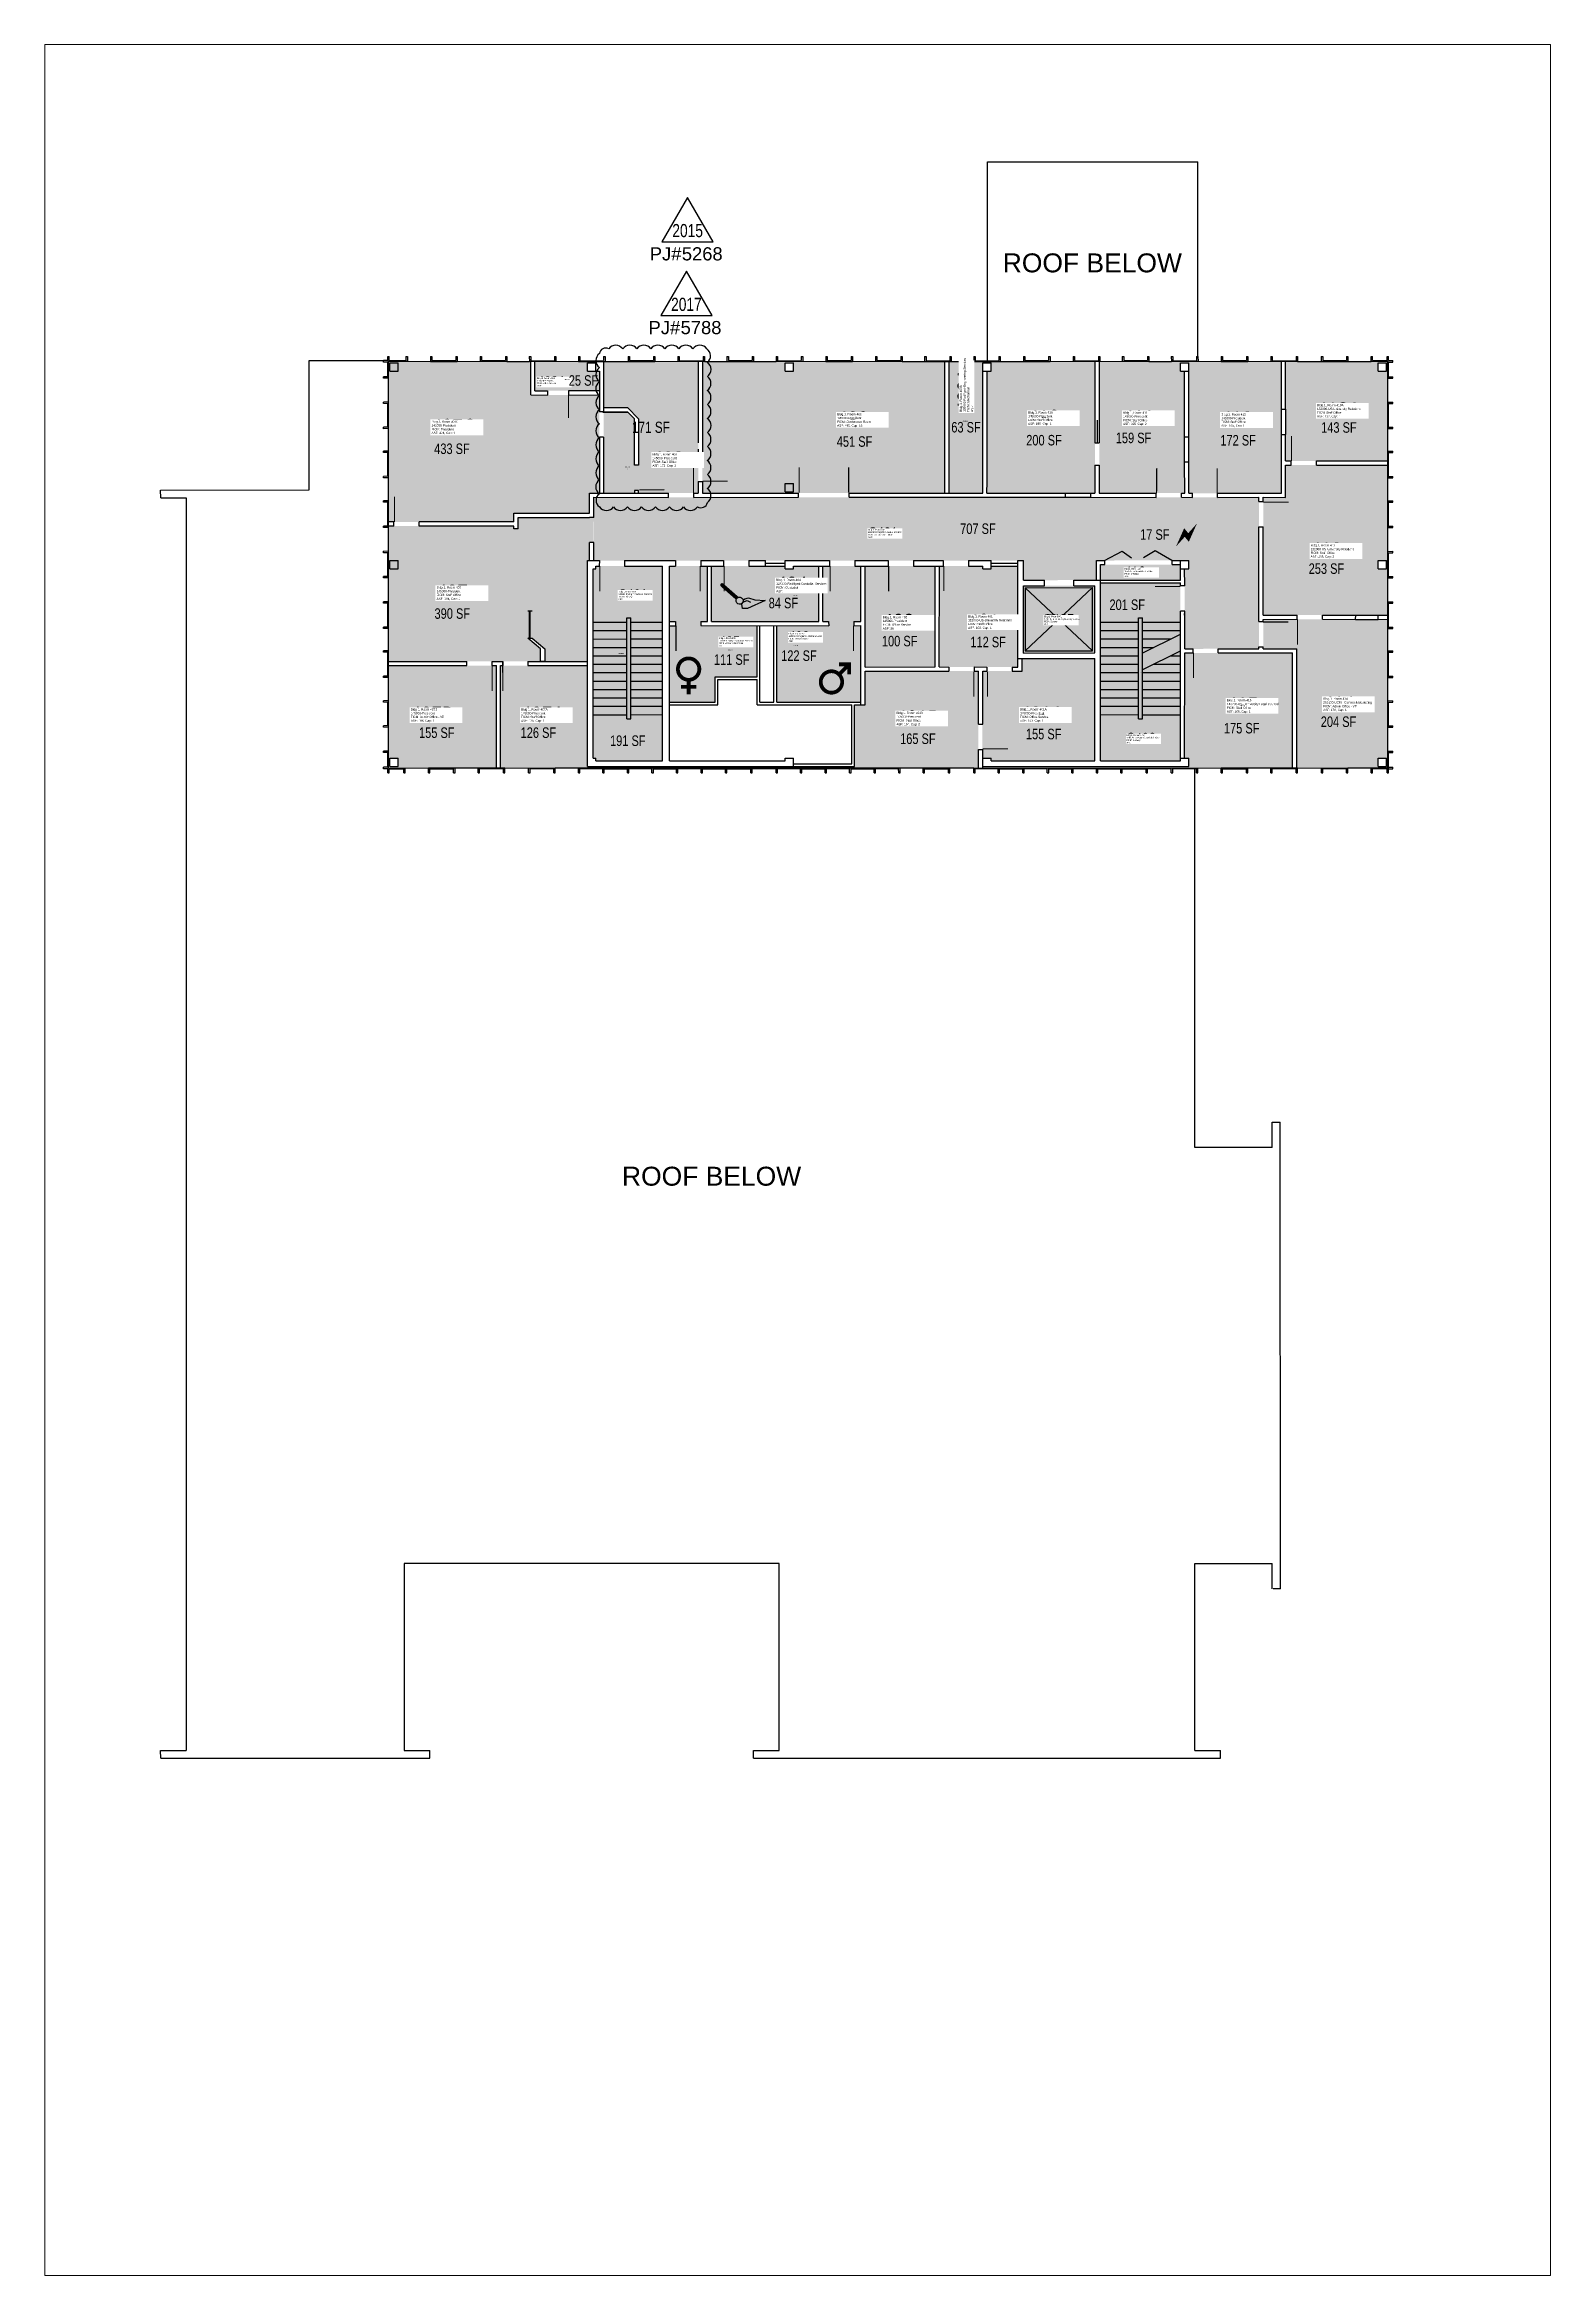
# Paper-space layout 'Layout1' of a CAD drawing. Header units: inches. Extents: x 0 to 7.2, y 0 to 10.6.
# The model-space entities are those that its viewports show. They can reach past a viewport. Long polylines and large blocks are cut down to what shows.
import ezdxf
from ezdxf.enums import TextEntityAlignment as Align

# ---------------------------------------------------------------- set-up
doc = ezdxf.new("R2010")
doc.units = ezdxf.units.IN
doc.header["$LTSCALE"] = 100
doc.header["$MEASUREMENT"] = 0
doc.linetypes.add('DASHED2', pattern=[0.375, 0.25, -0.125])
doc.layers.get('0').update_dxf_attribs({"linetype": 'CONTINUOUS'})
for name, color, linetype in [('A-DOOR', 2, 'CONTINUOUS'), ('A-FLOR', 3, 'CONTINUOUS'), ('A-GLAZ', 1, 'CONTINUOUS'), ('A-IDEN-ICON', 4, 'CONTINUOUS'), ('A-IDEN-RNUM', 7, 'CONTINUOUS'), ('A-IDEN-SNUM', 4, 'CONTINUOUS'), ('A-IDEN-VNUM', 4, 'CONTINUOUS'), ('A-MISC', 3, 'DASHED2'), ('A-WALL', 5, 'CONTINUOUS'), ('AREA-TEXT', 3, 'CONTINUOUS'), ('Rooms-Category-Color', 7, 'CONTINUOUS'), ('Rooms-College-Color', 7, 'CONTINUOUS'), ('Rooms-Department-Color', 7, 'CONTINUOUS'), ('Rooms-Division-Color', 7, 'CONTINUOUS'), ('Rooms-Information', 7, 'CONTINUOUS')]:
    doc.layers.add(name, color=color, linetype=linetype)
doc.layers.add('A-REV', color=1, linetype='CONTINUOUS', true_color=0xff0000)
doc.styles.add('Annotative', font='arial.ttf')
doc.styles.add('Arial', font='arial.ttf')
doc.styles.add('CP_AREA', font='arial.ttf', dxfattribs={"height": 15})
doc.styles.add('CP_ROOMSNUMBER', font='arial.ttf', dxfattribs={"height": 1})
doc.styles.add('CP_ROOMVNUMBER', font='arial.ttf', dxfattribs={"width": 0.85, "height": 0.075})

# ---------------------------------------------------------------- blocks, each defined once
blk = doc.blocks.new('CPCUST')
for p, q in [((0.0171, -0.0639), (0.02, -0.0466)), ((0.0358, -0.0705), (0.0171, -0.0639)), ((0.0262, -0.0408), (0.0446, -0.0406)), ((0.0297, -0.0341), (0.0376, -0.0302)), ((0.1117, -0.0625), (0.0358, -0.0705)), ((0.0376, -0.0302), (0.0533, -0.0324)), ((0.0446, -0.0406), (0.0543, -0.0505)), ((0.0533, -0.0324), (0.0745, -0.0479)), ((0.0745, -0.0479), (0.1117, -0.0625))]:
    blk.add_line(p, q)
at = {"const_width": 0.015}
blk.add_lwpolyline([(-0.03, 0.05), (0.01, -0.0193)], dxfattribs=at)
at = {"const_width": 0.0075}
blk.add_lwpolyline([(-0.0332, 0.0481, 1), (-0.0268, 0.0519, 1)], format="xyb", close=True, dxfattribs=at)
blk.add_circle((0.0158, -0.0313), 0.0141)
blk = doc.blocks.new('CPWOMEN')
at = {"const_width": 0.015}
blk.add_lwpolyline([(-0.0375, 0, 1), (0.0475, 0, 1)], format="xyb", close=True, dxfattribs=at)
for points in [[(-0.025, -0.07), (0.035, -0.07)], [(0.005, -0.04), (0.005, -0.1)]]:
    blk.add_lwpolyline(points, dxfattribs=at)
blk = doc.blocks.new('CPMEN')
at = {"const_width": 0.015}
blk.add_lwpolyline([(-0.0575, -0.02, 1), (0.0275, -0.02, 1)], format="xyb", close=True, dxfattribs=at)
for points in [[(0.055, 0.01), (0.055, 0.05), (0.015, 0.05)], [(0.0151, 0.0101), (0.055, 0.05)]]:
    blk.add_lwpolyline(points, dxfattribs=at)
blk = doc.blocks.new('CPELECT')
blk.add_lwpolyline([(0.062, 0.063, 0, 0.03, 0), (0.01, -0.017, 0.03, 0.03, 0), (-0.01, 0.007, 0.03, 0, 0), (-0.062, -0.073, 0.03, 0, 0)], format="xyseb")
blk = doc.blocks.new('ProjectRev')
at = {"transparency": 16777216}
blk.add_lwpolyline([(0, 0.122), (-0.122, -0.089), (0.122, -0.089)], close=True, dxfattribs=at)
at = {"transparency": 16777216, "insert": (-0.18, -0.115), "char_height": 0.0625, "width": 0.24749, "attachment_point": 1, "style": 'Arial'}
blk.add_mtext('PJ#', dxfattribs=at)
at = {"transparency": 16777216, "style": 'Arial', "width": 0.75}
blk.add_attdef('YEAR', text='', height=18.75, dxfattribs=at).set_placement((0, 0), align=Align.MIDDLE_CENTER)
at = {"transparency": 16777216, "style": 'Arial'}
blk.add_attdef('PROJECT', text='', height=18.75, dxfattribs=at).set_placement((-0.028, -0.115), align=Align.TOP_LEFT)

msp = doc.modelspace()

# ---------------------------------------------------------------- hatches: boundary and pattern name
at = {"layer": 'Rooms-Category-Color', "true_color": 0xfa9ba3}
for points in [[(69221710.4, 27677135.6), (69221704.6, 27677137), (69221713, 27677172), (69221718.6, 27677195.4), (69221675.8, 27677205.6), (69221623.3, 27677218.2), (69221634.4, 27677264.9), (69221437, 27677312.2), (69221423.5, 27677255.8), (69221398.4, 27677150.7), (69221383.7, 27677089.5), (69221391.3, 27677087.6), (69221426.3, 27677079.3), (69221557.8, 27677047.8), (69221560.7, 27677059.9), (69221665.7, 27677034.8), (69221672.3, 27677062.5), (69221686, 27677059.2), (69221704.6, 27677137)], [(69221648, 27677218.4), (69221677.2, 27677211.5), (69221720, 27677201.2), (69221726.5, 27677228.4), (69221710, 27677232.4), (69221712.8, 27677244.1), (69221724.4, 27677241.3), (69221724.9, 27677243.2), (69221700.6, 27677249), (69221640.3, 27677263.5), (69221630.5, 27677222.6)], [(69221839.8, 27677096.4), (69221859.2, 27677177.1), (69221860.6, 27677182.9), (69221866.9, 27677209.2), (69221838.7, 27677216), (69221806.6, 27677223.6), (69221769.6, 27677232.5), (69221737.5, 27677240.2), (69221735.6, 27677240.7), (69221720.2, 27677176.5), (69221753.3, 27677168.5), (69221765.1, 27677149.3), (69221756.1, 27677111.8), (69221749.6, 27677084.8), (69221743.8, 27677086.2), (69221759.2, 27677150.7), (69221751.9, 27677162.7), (69221718.8, 27677170.6), (69221691.8, 27677057.8), (69221734.5, 27677047.6), (69221735.4, 27677051.2), (69221741.2, 27677049.8), (69221740.4, 27677046.2), (69221823.1, 27677026.4), (69221826.9, 27677042.4), (69221835.3, 27677077.4), (69221837.7, 27677087.6)], [(69221872.7, 27677207.8), (69221986.7, 27677180.5), (69221983.4, 27677166.9), (69221995.1, 27677164.1), (69221998.4, 27677177.8), (69222209.2, 27677127.2), (69222195.1, 27677068.6), (69222186.8, 27677033.5), (69222165.4, 27676944.4), (69221828.9, 27677025)], [(69222273.4, 27677111.8), (69222286, 27677108.8), (69222318.1, 27677101.1), (69222417.3, 27677077.4), (69222373.6, 27676894.6), (69222223.8, 27676930.4), (69222264.3, 27677099.6), (69222270.1, 27677098.2)], [(69221389.9, 27677081.8), (69221424.9, 27677073.4), (69221556.4, 27677041.9), (69221555.4, 27677038), (69221561.3, 27677036.6), (69221565.1, 27677052.7), (69221670.2, 27677027.6), (69221661.7, 27676992.5), (69221655.9, 27676993.9), (69221650, 27676969.1), (69221647.1, 27676969.8), (69221613.5, 27676829.8), (69221554.2, 27676844), (69221558.4, 27676861.5), (69221544.4, 27676880.3), (69221538.5, 27676881.7), (69221552.5, 27676862.9), (69221548.3, 27676845.4), (69221530.8, 27676849.6), (69221495.8, 27676858), (69221481.2, 27676861.5), (69221337.3, 27676896), (69221340.8, 27676910.5), (69221348.3, 27676941.7), (69221357.1, 27676978.6), (69221365.1, 27677011.7), (69221373.9, 27677048.6), (69221381.8, 27677081.7), (69221382.3, 27677083.6)], [(69222423.1, 27677075.9), (69222536, 27677049), (69222532.7, 27677035.3), (69222538.5, 27677033.9), (69222498.1, 27676864.7), (69222379.4, 27676893.1)], [(69222547.5, 27677046.1), (69222675.9, 27677015.4), (69222632.2, 27676832.5), (69222503.8, 27676863.2)], [(69222681.8, 27677014), (69222810.1, 27676983.3), (69222806.9, 27676969.7), (69222820.5, 27676966.4), (69222790.7, 27676841.9), (69222648.7, 27676875.9)], [(69221335.9, 27676890.1), (69221485.7, 27676854.2), (69221451.7, 27676712.3), (69221315.5, 27676744.9), (69221318.8, 27676758.5), (69221305.2, 27676761.7)], [(69221491.5, 27676852.8), (69221612.1, 27676824), (69221578.1, 27676682), (69221457.5, 27676710.9)], [(69222030.3, 27676869.8), (69222127.5, 27676846.6), (69222094, 27676706.5), (69221996.8, 27676729.8)], [(69222605.5, 27676832.7), (69222636.6, 27676825.3), (69222647.3, 27676870), (69222789.3, 27676836.1), (69222757.7, 27676703.8), (69222744.1, 27676707.1), (69222741.3, 27676695.4), (69222754.9, 27676692.1), (69222739.5, 27676628), (69222566.4, 27676669.4)], [(69222133.4, 27676845), (69222193.7, 27676830.6), (69222192.7, 27676826.7), (69222204.4, 27676823.9), (69222205.3, 27676827.8), (69222242.3, 27676819), (69222208.8, 27676678.9), (69222099.9, 27676705)], [(69221969.1, 27676681.2), (69221983.7, 27676677.8), (69221994.8, 27676724.4), (69222152.4, 27676686.8), (69222120.3, 27676552.5), (69221948.1, 27676593.7)], [(69222158.2, 27676685.4), (69222212.7, 27676672.3), (69222216.9, 27676689.8), (69222318, 27676665.7), (69222284.1, 27676523.7), (69222140.1, 27676558.1), (69222141.1, 27676562), (69222129.4, 27676564.8)], [(69222601.9, 27676611.5), (69222555.2, 27676622.7), (69222565, 27676663.5), (69222738.1, 27676622.1), (69222692, 27676429.6), (69222678.4, 27676432.8), (69222675.2, 27676419.2), (69222562.3, 27676446.2)], [(69222444.9, 27676643), (69222594.6, 27676607.1), (69222556.5, 27676447.6), (69222412.5, 27676482.1), (69222415.8, 27676495.7), (69222410, 27676497.1)]]:
    msp.add_hatch(color=241, dxfattribs=at).paths.add_polyline_path(points)
at = {"layer": 'Rooms-Category-Color', "true_color": 0xadadad}
for points in [[(69222215, 27677125.8), (69222240.3, 27677119.7), (69222261.7, 27677114.6), (69222230.1, 27676982.9), (69222217.9, 27676931.8), (69222171.2, 27676943), (69222215, 27677125.8), (69222215, 27677125.8)], [(69221676.8, 27677055.3), (69222599.7, 27676834.2), (69222549.4, 27676624.1), (69222446.3, 27676648.7), (69222472.8, 27676759.6), (69222478.7, 27676758.2), (69222481.5, 27676769.9), (69222353.1, 27676800.6), (69222346.6, 27676773.4), (69222245.4, 27676797.5), (69222251.9, 27676824.8), (69221655.8, 27676967.3)], [(69221652, 27676956.3), (69221655.9, 27676955.3), (69221656.9, 27676959.2), (69221749.2, 27676937.1), (69221684.6, 27676666.7), (69221592.2, 27676688.8), (69221593.1, 27676692.7), (69221589.2, 27676693.7)], [(69221782.5, 27676841.8), (69221860.7, 27676823), (69221843.7, 27676752), (69221785.4, 27676766), (69221777, 27676731), (69221713.8, 27676746.1), (69221739.2, 27676852.1), (69221747.4, 27676850.1), (69221748.8, 27676856), (69221740.6, 27676858), (69221759, 27676934.8), (69221811.5, 27676922.2), (69221793.1, 27676845.4), (69221783.8, 27676847.6)], [(69221817.3, 27676920.8), (69221919.4, 27676896.3), (69221918.5, 27676892.4), (69221930.1, 27676889.7), (69221931.1, 27676893.5), (69221966.1, 27676885.2), (69221947.7, 27676808.3), (69221798.9, 27676843.9)], [(69221995, 27676790.8), (69221996.4, 27676796.7), (69222006.1, 27676794.4), (69222024.5, 27676871.2), (69221971.9, 27676883.8), (69221953.5, 27676806.9), (69221961.4, 27676805.1), (69221960, 27676799.2), (69221888, 27676816.5), (69221862.6, 27676710.5), (69221979.3, 27676682.5), (69222004.7, 27676788.5)], [(69222243.5, 27676789.9), (69222342.7, 27676766.1), (69222320.4, 27676672.8), (69222221.2, 27676696.5)], [(69222357.5, 27676793.4), (69222468.4, 27676766.9), (69222463.3, 27676745.5), (69222352.4, 27676772)], [(69222351.4, 27676768.1), (69222462.3, 27676741.6), (69222403.2, 27676494.6), (69222292.4, 27676521.1)]]:
    msp.add_hatch(color=253, dxfattribs=at).paths.add_polyline_path(points)
at = {"layer": 'Rooms-College-Color', "true_color": 0x80bc67}
for points in [[(69221710.4, 27677135.6), (69221704.6, 27677137), (69221713, 27677172), (69221718.6, 27677195.4), (69221675.8, 27677205.6), (69221623.3, 27677218.2), (69221634.4, 27677264.9), (69221437, 27677312.2), (69221423.5, 27677255.8), (69221398.4, 27677150.7), (69221383.7, 27677089.5), (69221391.3, 27677087.6), (69221426.3, 27677079.3), (69221557.8, 27677047.8), (69221560.7, 27677059.9), (69221665.7, 27677034.8), (69221672.3, 27677062.5), (69221686, 27677059.2), (69221704.6, 27677137)], [(69221839.8, 27677096.4), (69221859.2, 27677177.1), (69221860.6, 27677182.9), (69221866.9, 27677209.2), (69221838.7, 27677216), (69221806.6, 27677223.6), (69221769.6, 27677232.5), (69221737.5, 27677240.2), (69221735.6, 27677240.7), (69221720.2, 27677176.5), (69221753.3, 27677168.5), (69221765.1, 27677149.3), (69221756.1, 27677111.8), (69221749.6, 27677084.8), (69221743.8, 27677086.2), (69221759.2, 27677150.7), (69221751.9, 27677162.7), (69221718.8, 27677170.6), (69221691.8, 27677057.8), (69221734.5, 27677047.6), (69221735.4, 27677051.2), (69221741.2, 27677049.8), (69221740.4, 27677046.2), (69221823.1, 27677026.4), (69221826.9, 27677042.4), (69221835.3, 27677077.4), (69221837.7, 27677087.6)], [(69221872.7, 27677207.8), (69221986.7, 27677180.5), (69221983.4, 27677166.9), (69221995.1, 27677164.1), (69221998.4, 27677177.8), (69222209.2, 27677127.2), (69222195.1, 27677068.6), (69222186.8, 27677033.5), (69222165.4, 27676944.4), (69221828.9, 27677025)], [(69222273.4, 27677111.8), (69222286, 27677108.8), (69222318.1, 27677101.1), (69222417.3, 27677077.4), (69222373.6, 27676894.6), (69222223.8, 27676930.4), (69222264.3, 27677099.6), (69222270.1, 27677098.2)], [(69221389.9, 27677081.8), (69221424.9, 27677073.4), (69221556.4, 27677041.9), (69221555.4, 27677038), (69221561.3, 27677036.6), (69221565.1, 27677052.7), (69221670.2, 27677027.6), (69221661.7, 27676992.5), (69221655.9, 27676993.9), (69221650, 27676969.1), (69221647.1, 27676969.8), (69221613.5, 27676829.8), (69221554.2, 27676844), (69221558.4, 27676861.5), (69221544.4, 27676880.3), (69221538.5, 27676881.7), (69221552.5, 27676862.9), (69221548.3, 27676845.4), (69221530.8, 27676849.6), (69221495.8, 27676858), (69221481.2, 27676861.5), (69221337.3, 27676896), (69221340.8, 27676910.5), (69221348.3, 27676941.7), (69221357.1, 27676978.6), (69221365.1, 27677011.7), (69221373.9, 27677048.6), (69221381.8, 27677081.7), (69221382.3, 27677083.6)], [(69222423.1, 27677075.9), (69222536, 27677049), (69222532.7, 27677035.3), (69222538.5, 27677033.9), (69222498.1, 27676864.7), (69222379.4, 27676893.1)], [(69222547.5, 27677046.1), (69222675.9, 27677015.4), (69222632.2, 27676832.5), (69222503.8, 27676863.2)], [(69222681.8, 27677014), (69222810.1, 27676983.3), (69222806.9, 27676969.7), (69222820.5, 27676966.4), (69222790.7, 27676841.9), (69222648.7, 27676875.9)], [(69221335.9, 27676890.1), (69221485.7, 27676854.2), (69221451.7, 27676712.3), (69221315.5, 27676744.9), (69221318.8, 27676758.5), (69221305.2, 27676761.7)], [(69221491.5, 27676852.8), (69221612.1, 27676824), (69221578.1, 27676682), (69221457.5, 27676710.9)], [(69222030.3, 27676869.8), (69222127.5, 27676846.6), (69222094, 27676706.5), (69221996.8, 27676729.8)], [(69222605.5, 27676832.7), (69222636.6, 27676825.3), (69222647.3, 27676870), (69222789.3, 27676836.1), (69222757.7, 27676703.8), (69222744.1, 27676707.1), (69222741.3, 27676695.4), (69222754.9, 27676692.1), (69222739.5, 27676628), (69222566.4, 27676669.4)], [(69222133.4, 27676845), (69222193.7, 27676830.6), (69222192.7, 27676826.7), (69222204.4, 27676823.9), (69222205.3, 27676827.8), (69222242.3, 27676819), (69222208.8, 27676678.9), (69222099.9, 27676705)], [(69221969.1, 27676681.2), (69221983.7, 27676677.8), (69221994.8, 27676724.4), (69222152.4, 27676686.8), (69222120.3, 27676552.5), (69221948.1, 27676593.7)], [(69222158.2, 27676685.4), (69222212.7, 27676672.3), (69222216.9, 27676689.8), (69222318, 27676665.7), (69222284.1, 27676523.7), (69222140.1, 27676558.1), (69222141.1, 27676562), (69222129.4, 27676564.8)], [(69222601.9, 27676611.5), (69222555.2, 27676622.7), (69222565, 27676663.5), (69222738.1, 27676622.1), (69222692, 27676429.6), (69222678.4, 27676432.8), (69222675.2, 27676419.2), (69222562.3, 27676446.2)], [(69222444.9, 27676643), (69222594.6, 27676607.1), (69222556.5, 27676447.6), (69222412.5, 27676482.1), (69222415.8, 27676495.7), (69222410, 27676497.1)]]:
    msp.add_hatch(color=83, dxfattribs=at).paths.add_polyline_path(points)
at = {"layer": 'Rooms-College-Color', "true_color": 0xadadad}
for points in [[(69221648, 27677218.4), (69221677.2, 27677211.5), (69221720, 27677201.2), (69221726.5, 27677228.4), (69221710, 27677232.4), (69221712.8, 27677244.1), (69221724.4, 27677241.3), (69221724.9, 27677243.2), (69221700.6, 27677249), (69221640.3, 27677263.5), (69221630.5, 27677222.6)], [(69222215, 27677125.8), (69222240.3, 27677119.7), (69222261.7, 27677114.6), (69222230.1, 27676982.9), (69222217.9, 27676931.8), (69222171.2, 27676943), (69222215, 27677125.8), (69222215, 27677125.8)], [(69221676.8, 27677055.3), (69222599.7, 27676834.2), (69222549.4, 27676624.1), (69222446.3, 27676648.7), (69222472.8, 27676759.6), (69222478.7, 27676758.2), (69222481.5, 27676769.9), (69222353.1, 27676800.6), (69222346.6, 27676773.4), (69222245.4, 27676797.5), (69222251.9, 27676824.8), (69221655.8, 27676967.3)], [(69221652, 27676956.3), (69221655.9, 27676955.3), (69221656.9, 27676959.2), (69221749.2, 27676937.1), (69221684.6, 27676666.7), (69221592.2, 27676688.8), (69221593.1, 27676692.7), (69221589.2, 27676693.7)], [(69221782.5, 27676841.8), (69221860.7, 27676823), (69221843.7, 27676752), (69221785.4, 27676766), (69221777, 27676731), (69221713.8, 27676746.1), (69221739.2, 27676852.1), (69221747.4, 27676850.1), (69221748.8, 27676856), (69221740.6, 27676858), (69221759, 27676934.8), (69221811.5, 27676922.2), (69221793.1, 27676845.4), (69221783.8, 27676847.6)], [(69221817.3, 27676920.8), (69221919.4, 27676896.3), (69221918.5, 27676892.4), (69221930.1, 27676889.7), (69221931.1, 27676893.5), (69221966.1, 27676885.2), (69221947.7, 27676808.3), (69221798.9, 27676843.9)], [(69221995, 27676790.8), (69221996.4, 27676796.7), (69222006.1, 27676794.4), (69222024.5, 27676871.2), (69221971.9, 27676883.8), (69221953.5, 27676806.9), (69221961.4, 27676805.1), (69221960, 27676799.2), (69221888, 27676816.5), (69221862.6, 27676710.5), (69221979.3, 27676682.5), (69222004.7, 27676788.5)], [(69222243.5, 27676789.9), (69222342.7, 27676766.1), (69222320.4, 27676672.8), (69222221.2, 27676696.5)], [(69222357.5, 27676793.4), (69222468.4, 27676766.9), (69222463.3, 27676745.5), (69222352.4, 27676772)], [(69222351.4, 27676768.1), (69222462.3, 27676741.6), (69222403.2, 27676494.6), (69222292.4, 27676521.1)]]:
    msp.add_hatch(color=253, dxfattribs=at).paths.add_polyline_path(points)
at = {"layer": 'Rooms-Department-Color', "true_color": 0xda49d0}
for points in [[(69221710.4, 27677135.6), (69221704.6, 27677137), (69221713, 27677172), (69221718.6, 27677195.4), (69221675.8, 27677205.6), (69221623.3, 27677218.2), (69221634.4, 27677264.9), (69221437, 27677312.2), (69221423.5, 27677255.8), (69221398.4, 27677150.7), (69221383.7, 27677089.5), (69221391.3, 27677087.6), (69221426.3, 27677079.3), (69221557.8, 27677047.8), (69221560.7, 27677059.9), (69221665.7, 27677034.8), (69221672.3, 27677062.5), (69221686, 27677059.2), (69221704.6, 27677137)], [(69221648, 27677218.4), (69221677.2, 27677211.5), (69221720, 27677201.2), (69221726.5, 27677228.4), (69221710, 27677232.4), (69221712.8, 27677244.1), (69221724.4, 27677241.3), (69221724.9, 27677243.2), (69221700.6, 27677249), (69221640.3, 27677263.5), (69221630.5, 27677222.6)], [(69221839.8, 27677096.4), (69221859.2, 27677177.1), (69221860.6, 27677182.9), (69221866.9, 27677209.2), (69221838.7, 27677216), (69221806.6, 27677223.6), (69221769.6, 27677232.5), (69221737.5, 27677240.2), (69221735.6, 27677240.7), (69221720.2, 27677176.5), (69221753.3, 27677168.5), (69221765.1, 27677149.3), (69221756.1, 27677111.8), (69221749.6, 27677084.8), (69221743.8, 27677086.2), (69221759.2, 27677150.7), (69221751.9, 27677162.7), (69221718.8, 27677170.6), (69221691.8, 27677057.8), (69221734.5, 27677047.6), (69221735.4, 27677051.2), (69221741.2, 27677049.8), (69221740.4, 27677046.2), (69221823.1, 27677026.4), (69221826.9, 27677042.4), (69221835.3, 27677077.4), (69221837.7, 27677087.6)], [(69221872.7, 27677207.8), (69221986.7, 27677180.5), (69221983.4, 27677166.9), (69221995.1, 27677164.1), (69221998.4, 27677177.8), (69222209.2, 27677127.2), (69222195.1, 27677068.6), (69222186.8, 27677033.5), (69222165.4, 27676944.4), (69221828.9, 27677025)], [(69222273.4, 27677111.8), (69222286, 27677108.8), (69222318.1, 27677101.1), (69222417.3, 27677077.4), (69222373.6, 27676894.6), (69222223.8, 27676930.4), (69222264.3, 27677099.6), (69222270.1, 27677098.2)], [(69221389.9, 27677081.8), (69221424.9, 27677073.4), (69221556.4, 27677041.9), (69221555.4, 27677038), (69221561.3, 27677036.6), (69221565.1, 27677052.7), (69221670.2, 27677027.6), (69221661.7, 27676992.5), (69221655.9, 27676993.9), (69221650, 27676969.1), (69221647.1, 27676969.8), (69221613.5, 27676829.8), (69221554.2, 27676844), (69221558.4, 27676861.5), (69221544.4, 27676880.3), (69221538.5, 27676881.7), (69221552.5, 27676862.9), (69221548.3, 27676845.4), (69221530.8, 27676849.6), (69221495.8, 27676858), (69221481.2, 27676861.5), (69221337.3, 27676896), (69221340.8, 27676910.5), (69221348.3, 27676941.7), (69221357.1, 27676978.6), (69221365.1, 27677011.7), (69221373.9, 27677048.6), (69221381.8, 27677081.7), (69221382.3, 27677083.6)], [(69222423.1, 27677075.9), (69222536, 27677049), (69222532.7, 27677035.3), (69222538.5, 27677033.9), (69222498.1, 27676864.7), (69222379.4, 27676893.1)], [(69222547.5, 27677046.1), (69222675.9, 27677015.4), (69222632.2, 27676832.5), (69222503.8, 27676863.2)], [(69221335.9, 27676890.1), (69221485.7, 27676854.2), (69221451.7, 27676712.3), (69221315.5, 27676744.9), (69221318.8, 27676758.5), (69221305.2, 27676761.7)], [(69221491.5, 27676852.8), (69221612.1, 27676824), (69221578.1, 27676682), (69221457.5, 27676710.9)], [(69222030.3, 27676869.8), (69222127.5, 27676846.6), (69222094, 27676706.5), (69221996.8, 27676729.8)], [(69221969.1, 27676681.2), (69221983.7, 27676677.8), (69221994.8, 27676724.4), (69222152.4, 27676686.8), (69222120.3, 27676552.5), (69221948.1, 27676593.7)], [(69222158.2, 27676685.4), (69222212.7, 27676672.3), (69222216.9, 27676689.8), (69222318, 27676665.7), (69222284.1, 27676523.7), (69222140.1, 27676558.1), (69222141.1, 27676562), (69222129.4, 27676564.8)]]:
    msp.add_hatch(color=213, dxfattribs=at).paths.add_polyline_path(points)
at = {"layer": 'Rooms-Department-Color', "true_color": 0xacacac}
for points in [[(69222215, 27677125.8), (69222240.3, 27677119.7), (69222261.7, 27677114.6), (69222230.1, 27676982.9), (69222217.9, 27676931.8), (69222171.2, 27676943), (69222215, 27677125.8), (69222215, 27677125.8)], [(69221676.8, 27677055.3), (69222599.7, 27676834.2), (69222549.4, 27676624.1), (69222446.3, 27676648.7), (69222472.8, 27676759.6), (69222478.7, 27676758.2), (69222481.5, 27676769.9), (69222353.1, 27676800.6), (69222346.6, 27676773.4), (69222245.4, 27676797.5), (69222251.9, 27676824.8), (69221655.8, 27676967.3)], [(69221652, 27676956.3), (69221655.9, 27676955.3), (69221656.9, 27676959.2), (69221749.2, 27676937.1), (69221684.6, 27676666.7), (69221592.2, 27676688.8), (69221593.1, 27676692.7), (69221589.2, 27676693.7)], [(69221782.5, 27676841.8), (69221860.7, 27676823), (69221843.7, 27676752), (69221785.4, 27676766), (69221777, 27676731), (69221713.8, 27676746.1), (69221739.2, 27676852.1), (69221747.4, 27676850.1), (69221748.8, 27676856), (69221740.6, 27676858), (69221759, 27676934.8), (69221811.5, 27676922.2), (69221793.1, 27676845.4), (69221783.8, 27676847.6)], [(69221817.3, 27676920.8), (69221919.4, 27676896.3), (69221918.5, 27676892.4), (69221930.1, 27676889.7), (69221931.1, 27676893.5), (69221966.1, 27676885.2), (69221947.7, 27676808.3), (69221798.9, 27676843.9)], [(69221995, 27676790.8), (69221996.4, 27676796.7), (69222006.1, 27676794.4), (69222024.5, 27676871.2), (69221971.9, 27676883.8), (69221953.5, 27676806.9), (69221961.4, 27676805.1), (69221960, 27676799.2), (69221888, 27676816.5), (69221862.6, 27676710.5), (69221979.3, 27676682.5), (69222004.7, 27676788.5)], [(69222243.5, 27676789.9), (69222342.7, 27676766.1), (69222320.4, 27676672.8), (69222221.2, 27676696.5)], [(69222357.5, 27676793.4), (69222468.4, 27676766.9), (69222463.3, 27676745.5), (69222352.4, 27676772)], [(69222351.4, 27676768.1), (69222462.3, 27676741.6), (69222403.2, 27676494.6), (69222292.4, 27676521.1)]]:
    msp.add_hatch(color=253, dxfattribs=at).paths.add_polyline_path(points)
at = {"layer": 'Rooms-Department-Color', "true_color": 0xfefdc8}
for points in [[(69222681.8, 27677014), (69222810.1, 27676983.3), (69222806.9, 27676969.7), (69222820.5, 27676966.4), (69222790.7, 27676841.9), (69222648.7, 27676875.9)], [(69222605.5, 27676832.7), (69222636.6, 27676825.3), (69222647.3, 27676870), (69222789.3, 27676836.1), (69222757.7, 27676703.8), (69222744.1, 27676707.1), (69222741.3, 27676695.4), (69222754.9, 27676692.1), (69222739.5, 27676628), (69222566.4, 27676669.4)], [(69222133.4, 27676845), (69222193.7, 27676830.6), (69222192.7, 27676826.7), (69222204.4, 27676823.9), (69222205.3, 27676827.8), (69222242.3, 27676819), (69222208.8, 27676678.9), (69222099.9, 27676705)], [(69222444.9, 27676643), (69222594.6, 27676607.1), (69222556.5, 27676447.6), (69222412.5, 27676482.1), (69222415.8, 27676495.7), (69222410, 27676497.1)]]:
    msp.add_hatch(color=7, dxfattribs=at).paths.add_polyline_path(points)
at = {"layer": 'Rooms-Department-Color', "true_color": 0x007f1f}
msp.add_hatch(color=106, dxfattribs=at).paths.add_polyline_path([(69222601.9, 27676611.5), (69222555.2, 27676622.7), (69222565, 27676663.5), (69222738.1, 27676622.1), (69222692, 27676429.6), (69222678.4, 27676432.8), (69222675.2, 27676419.2), (69222562.3, 27676446.2)])
at = {"layer": 'Rooms-Division-Color', "true_color": 0xda49d0}
for points in [[(69221710.4, 27677135.6), (69221704.6, 27677137), (69221713, 27677172), (69221718.6, 27677195.4), (69221675.8, 27677205.6), (69221623.3, 27677218.2), (69221634.4, 27677264.9), (69221437, 27677312.2), (69221423.5, 27677255.8), (69221398.4, 27677150.7), (69221383.7, 27677089.5), (69221391.3, 27677087.6), (69221426.3, 27677079.3), (69221557.8, 27677047.8), (69221560.7, 27677059.9), (69221665.7, 27677034.8), (69221672.3, 27677062.5), (69221686, 27677059.2), (69221704.6, 27677137)], [(69221648, 27677218.4), (69221677.2, 27677211.5), (69221720, 27677201.2), (69221726.5, 27677228.4), (69221710, 27677232.4), (69221712.8, 27677244.1), (69221724.4, 27677241.3), (69221724.9, 27677243.2), (69221700.6, 27677249), (69221640.3, 27677263.5), (69221630.5, 27677222.6)], [(69221839.8, 27677096.4), (69221859.2, 27677177.1), (69221860.6, 27677182.9), (69221866.9, 27677209.2), (69221838.7, 27677216), (69221806.6, 27677223.6), (69221769.6, 27677232.5), (69221737.5, 27677240.2), (69221735.6, 27677240.7), (69221720.2, 27677176.5), (69221753.3, 27677168.5), (69221765.1, 27677149.3), (69221756.1, 27677111.8), (69221749.6, 27677084.8), (69221743.8, 27677086.2), (69221759.2, 27677150.7), (69221751.9, 27677162.7), (69221718.8, 27677170.6), (69221691.8, 27677057.8), (69221734.5, 27677047.6), (69221735.4, 27677051.2), (69221741.2, 27677049.8), (69221740.4, 27677046.2), (69221823.1, 27677026.4), (69221826.9, 27677042.4), (69221835.3, 27677077.4), (69221837.7, 27677087.6)], [(69221872.7, 27677207.8), (69221986.7, 27677180.5), (69221983.4, 27677166.9), (69221995.1, 27677164.1), (69221998.4, 27677177.8), (69222209.2, 27677127.2), (69222195.1, 27677068.6), (69222186.8, 27677033.5), (69222165.4, 27676944.4), (69221828.9, 27677025)], [(69222273.4, 27677111.8), (69222286, 27677108.8), (69222318.1, 27677101.1), (69222417.3, 27677077.4), (69222373.6, 27676894.6), (69222223.8, 27676930.4), (69222264.3, 27677099.6), (69222270.1, 27677098.2)], [(69221389.9, 27677081.8), (69221424.9, 27677073.4), (69221556.4, 27677041.9), (69221555.4, 27677038), (69221561.3, 27677036.6), (69221565.1, 27677052.7), (69221670.2, 27677027.6), (69221661.7, 27676992.5), (69221655.9, 27676993.9), (69221650, 27676969.1), (69221647.1, 27676969.8), (69221613.5, 27676829.8), (69221554.2, 27676844), (69221558.4, 27676861.5), (69221544.4, 27676880.3), (69221538.5, 27676881.7), (69221552.5, 27676862.9), (69221548.3, 27676845.4), (69221530.8, 27676849.6), (69221495.8, 27676858), (69221481.2, 27676861.5), (69221337.3, 27676896), (69221340.8, 27676910.5), (69221348.3, 27676941.7), (69221357.1, 27676978.6), (69221365.1, 27677011.7), (69221373.9, 27677048.6), (69221381.8, 27677081.7), (69221382.3, 27677083.6)], [(69222423.1, 27677075.9), (69222536, 27677049), (69222532.7, 27677035.3), (69222538.5, 27677033.9), (69222498.1, 27676864.7), (69222379.4, 27676893.1)], [(69222547.5, 27677046.1), (69222675.9, 27677015.4), (69222632.2, 27676832.5), (69222503.8, 27676863.2)], [(69221335.9, 27676890.1), (69221485.7, 27676854.2), (69221451.7, 27676712.3), (69221315.5, 27676744.9), (69221318.8, 27676758.5), (69221305.2, 27676761.7)], [(69221491.5, 27676852.8), (69221612.1, 27676824), (69221578.1, 27676682), (69221457.5, 27676710.9)], [(69222030.3, 27676869.8), (69222127.5, 27676846.6), (69222094, 27676706.5), (69221996.8, 27676729.8)], [(69221969.1, 27676681.2), (69221983.7, 27676677.8), (69221994.8, 27676724.4), (69222152.4, 27676686.8), (69222120.3, 27676552.5), (69221948.1, 27676593.7)], [(69222158.2, 27676685.4), (69222212.7, 27676672.3), (69222216.9, 27676689.8), (69222318, 27676665.7), (69222284.1, 27676523.7), (69222140.1, 27676558.1), (69222141.1, 27676562), (69222129.4, 27676564.8)]]:
    msp.add_hatch(color=213, dxfattribs=at).paths.add_polyline_path(points)
at = {"layer": 'Rooms-Division-Color', "true_color": 0xadadad}
for points in [[(69222215, 27677125.8), (69222240.3, 27677119.7), (69222261.7, 27677114.6), (69222230.1, 27676982.9), (69222217.9, 27676931.8), (69222171.2, 27676943), (69222215, 27677125.8), (69222215, 27677125.8)], [(69221676.8, 27677055.3), (69222599.7, 27676834.2), (69222549.4, 27676624.1), (69222446.3, 27676648.7), (69222472.8, 27676759.6), (69222478.7, 27676758.2), (69222481.5, 27676769.9), (69222353.1, 27676800.6), (69222346.6, 27676773.4), (69222245.4, 27676797.5), (69222251.9, 27676824.8), (69221655.8, 27676967.3)], [(69221652, 27676956.3), (69221655.9, 27676955.3), (69221656.9, 27676959.2), (69221749.2, 27676937.1), (69221684.6, 27676666.7), (69221592.2, 27676688.8), (69221593.1, 27676692.7), (69221589.2, 27676693.7)], [(69221782.5, 27676841.8), (69221860.7, 27676823), (69221843.7, 27676752), (69221785.4, 27676766), (69221777, 27676731), (69221713.8, 27676746.1), (69221739.2, 27676852.1), (69221747.4, 27676850.1), (69221748.8, 27676856), (69221740.6, 27676858), (69221759, 27676934.8), (69221811.5, 27676922.2), (69221793.1, 27676845.4), (69221783.8, 27676847.6)], [(69221817.3, 27676920.8), (69221919.4, 27676896.3), (69221918.5, 27676892.4), (69221930.1, 27676889.7), (69221931.1, 27676893.5), (69221966.1, 27676885.2), (69221947.7, 27676808.3), (69221798.9, 27676843.9)], [(69221995, 27676790.8), (69221996.4, 27676796.7), (69222006.1, 27676794.4), (69222024.5, 27676871.2), (69221971.9, 27676883.8), (69221953.5, 27676806.9), (69221961.4, 27676805.1), (69221960, 27676799.2), (69221888, 27676816.5), (69221862.6, 27676710.5), (69221979.3, 27676682.5), (69222004.7, 27676788.5)], [(69222243.5, 27676789.9), (69222342.7, 27676766.1), (69222320.4, 27676672.8), (69222221.2, 27676696.5)], [(69222357.5, 27676793.4), (69222468.4, 27676766.9), (69222463.3, 27676745.5), (69222352.4, 27676772)], [(69222351.4, 27676768.1), (69222462.3, 27676741.6), (69222403.2, 27676494.6), (69222292.4, 27676521.1)]]:
    msp.add_hatch(color=253, dxfattribs=at).paths.add_polyline_path(points)
at = {"layer": 'Rooms-Division-Color', "true_color": 0xfefdc8}
for points in [[(69222681.8, 27677014), (69222810.1, 27676983.3), (69222806.9, 27676969.7), (69222820.5, 27676966.4), (69222790.7, 27676841.9), (69222648.7, 27676875.9)], [(69222605.5, 27676832.7), (69222636.6, 27676825.3), (69222647.3, 27676870), (69222789.3, 27676836.1), (69222757.7, 27676703.8), (69222744.1, 27676707.1), (69222741.3, 27676695.4), (69222754.9, 27676692.1), (69222739.5, 27676628), (69222566.4, 27676669.4)], [(69222133.4, 27676845), (69222193.7, 27676830.6), (69222192.7, 27676826.7), (69222204.4, 27676823.9), (69222205.3, 27676827.8), (69222242.3, 27676819), (69222208.8, 27676678.9), (69222099.9, 27676705)], [(69222444.9, 27676643), (69222594.6, 27676607.1), (69222556.5, 27676447.6), (69222412.5, 27676482.1), (69222415.8, 27676495.7), (69222410, 27676497.1)]]:
    msp.add_hatch(color=7, dxfattribs=at).paths.add_polyline_path(points)
at = {"layer": 'Rooms-Division-Color', "true_color": 0x007f1f}
msp.add_hatch(color=106, dxfattribs=at).paths.add_polyline_path([(69222601.9, 27676611.5), (69222555.2, 27676622.7), (69222565, 27676663.5), (69222738.1, 27676622.1), (69222692, 27676429.6), (69222678.4, 27676432.8), (69222675.2, 27676419.2), (69222562.3, 27676446.2)])

# ---------------------------------------------------------------- linework, layer by layer
at = {"layer": 'A-DOOR'}
for p, q in [((69222400.6, 27676994.9), (69222393.2, 27676963.8)), ((69222364.6, 27676797.9), (69222392.1, 27676805.1)), ((69222392.1, 27676805.1), (69222402.5, 27676792.5)), ((69222438, 27676794.4), (69222419.3, 27676788.5)), ((69222457.9, 27676775.6), (69222438, 27676794.4))]:
    msp.add_line(p, q, dxfattribs=at)
for points in [[(69221675.8, 27677205.6, 1.5, 1.5, 0), (69221668.2, 27677173.9, 0, 0, 0), (69221667.5, 27677174.1, 0, 0, -0.394635), (69221646.6, 27677212.6, 0, 0, -0.414214)], [(69221717.2, 27677170.3, 1.5, 1.5, 0), (69221752.2, 27677161.9, 0, 0, 0), (69221752, 27677161.1, 0, 0, -0.414214), (69221707.5, 27677136.3, 0, 0, -0.414214)], [(69221392, 27677087.5, 1.5, 1.5, 0), (69221400.4, 27677122.5, 0, 0, 0), (69221401.2, 27677122.3, 0, 0, -0.414214), (69221426, 27677077.8, 0, 0, -0.414214)], [(69221742.3, 27677050.4, 1.5, 1.5, 0), (69221777.3, 27677042, 0, 0, 0), (69221777.5, 27677042.7, 0, 0, 0.414214), (69221749, 27677085, 0, 0, 0.414214)], [(69221833, 27677041.7, 1.5, 1.5, 0), (69221868, 27677033.3, 0, 0, 0), (69221868.2, 27677034, 0, 0, 0.414214), (69221839.7, 27677076.3, 0, 0, 0.414214)], [(69221816.4, 27677028.4, 1.5, 1.5, 0), (69221824.8, 27677063.4, 0, 0, 0), (69221824, 27677063.5, 0, 0, 0.414214), (69221781.8, 27677035.1, 0, 0, 0.414214)], [(69221664.1, 27677028.2, 1.5, 1.5, 0), (69221629.1, 27677036.6, 0, 0, 0), (69221628.9, 27677035.9, 0, 0, 0.414214), (69221657.4, 27676993.6, 0, 0, 0.414214)], [(69221963.3, 27676993.7, 1.5, 1.5, 0), (69221971.7, 27677028.7, 0, 0, 0), (69221972.4, 27677028.5, 0, 0, -0.414214), (69221997.2, 27676984, 0, 0, -0.414214)], [(69222032, 27676977.2, 1.5, 1.5, 0), (69222040.4, 27677012.2, 0, 0, 0), (69222039.6, 27677012.4, 0, 0, 0.414214), (69221997.3, 27676984, 0, 0, 0.414214)], [(69221662.3, 27676957.9, 1.5, 1.5, 0), (69221653.9, 27676922.9, 0, 0, 0), (69221654.7, 27676922.7, 0, 0, 0.414214), (69221696.9, 27676951.1, 0, 0, 0.414214)], [(69221801.7, 27676924.6, 1.5, 1.5, 0), (69221793.3, 27676889.5, 0, 0, 0), (69221792.6, 27676889.7, 0, 0, -0.402069), (69221767.4, 27676932.8, 0, 0, -0.414214)], [(69221834.7, 27676916.7, 1.5, 1.5, 0), (69221826.3, 27676881.7, 0, 0, 0), (69221827.1, 27676881.5, 0, 0, 0.414214), (69221869.4, 27676910, 0, 0, 0.414214)], [(69221981.9, 27676881.4, 1.5, 1.5, 0), (69221973.5, 27676846.5, 0, 0, 0), (69221974.2, 27676846.3, 0, 0, 0.40136), (69222016.2, 27676873.2, 0, 0, 0.414214)], [(69222459, 27676873.6, 1.5, 1.5, 0), (69222467.4, 27676908.6, 0, 0, 0), (69222468.1, 27676908.5, 0, 0, -0.414214), (69222493, 27676863.9, 0, 0, -0.414214)], [(69222542.8, 27676853.5, 1.5, 1.5, 0), (69222551.2, 27676888.5, 0, 0, 0), (69222550.5, 27676888.7, 0, 0, 0.414214), (69222508.2, 27676860.3, 0, 0, 0.414214)], [(69222657, 27676873.6, 1.5, 1.5, 0), (69222665.4, 27676908.6, 0, 0, 0), (69222666.1, 27676908.4, 0, 0, -0.414214), (69222690.9, 27676863.9, 0, 0, -0.414214)], [(69221479.9, 27676855.6, 1.5, 1.5, 0), (69221471.5, 27676820.6, 0, 0, 0), (69221470.7, 27676820.8, 0, 0, -0.387699), (69221444.8, 27676864, 0, 0, -0.414214)], [(69221494.4, 27676852.1, 1.5, 1.5, 0), (69221486.1, 27676817.1, 0, 0, 0), (69221485.3, 27676817.3, 0, 0, 0.399711), (69221529.4, 27676843.8, 0, 0, 0.414214)], [(69221748.2, 27676850, 1.5, 1.5, 0), (69221739.8, 27676815, 0, 0, 0), (69221740.5, 27676814.8, 0, 0, 0.402066), (69221782.5, 27676841.8, 0, 0, 0.414214)], [(69222063.1, 27676862, 1.5, 1.5, 0), (69222054.7, 27676827, 0, 0, 0), (69222055.4, 27676826.8, 0, 0, 0.414214), (69222097.7, 27676855.3, 0, 0, 0.414214)], [(69222139.6, 27676843.9, 1.5, 1.5, 0), (69222131.2, 27676808.9, 0, 0, 0), (69222131.9, 27676808.7, 0, 0, 0.414214), (69222174.2, 27676837.1, 0, 0, 0.414214)], [(69222604.2, 27676826.2, 1.5, 1.5, 0), (69222639.2, 27676817.8, 0, 0, 0), (69222639.1, 27676817.1, 0, 0, -0.414214), (69222594.5, 27676792.3, 0, 0, -0.414214)], [(69221994.3, 27676791, 1.5, 1.5, 0), (69221985.9, 27676755.8, 0, 0, 0), (69221985.1, 27676756, 0, 0, -0.403331), (69221960, 27676799.2, 0, 0, -0.414214)], [(69222460.8, 27676736.8, 1.5, 1.5, 0), (69222425.8, 27676745.2, 0, 0, 0), (69222425.6, 27676744.4, 0, 0, 0.414214), (69222454.1, 27676702.1, 0, 0, 0.414214)], [(69222146, 27676687.4, 1.5, 1.5, 0), (69222137.6, 27676652.4, 0, 0, 0), (69222136.9, 27676652.5, 0, 0, -0.414214), (69222112.1, 27676697, 0, 0, -0.414214)], [(69222165.1, 27676682.8, 1.5, 1.5, 0), (69222156.7, 27676647.8, 0, 0, 0), (69222157.4, 27676647.6, 0, 0, 0.414214), (69222199.7, 27676676, 0, 0, 0.414214)], [(69222564, 27676659.9, 1.5, 1.5, 0), (69222599, 27676651.5, 0, 0, 0), (69222598.9, 27676650.8, 0, 0, -0.414214), (69222554.4, 27676626, 0, 0, -0.414214)], [(69222457.4, 27676640.4, 1.5, 1.5, 0), (69222449, 27676605.4, 0, 0, 0), (69222448.2, 27676605.6, 0, 0, 0.414214), (69222491.6, 27676632.2, 0, 0, 0.414214)], [(69222612.8, 27676652.1, 1.5, 1.5, 0), (69222604.4, 27676617.1, 0, 0, 0), (69222603.7, 27676617.3, 0, 0, 0.414214), (69222647.1, 27676643.9, 0, 0, 0.414214)], [(69222132.9, 27676577.1, 1.5, 1.5, 0), (69222167.9, 27676568.7, 0, 0, 0), (69222168.1, 27676569.4, 0, 0, 0.414214), (69222139.7, 27676611.7, 0, 0, 0.414214)]]:
    msp.add_lwpolyline(points, format="xyseb", dxfattribs=at)
at = {"layer": 'A-FLOR'}
for p, q in [((69221634.3, 27676882.4), (69221681, 27676871.2)), ((69221628.7, 27676859), (69221675.4, 27676847.9)), ((69221631.5, 27676870.7), (69221678.2, 27676859.5)), ((69221648.9, 27676737), (69221682.4, 27676877)), ((69221654.7, 27676735.6), (69221688.2, 27676875.6)), ((69221682.4, 27676877), (69221688.2, 27676875.6)), ((69221684.1, 27676858.1), (69221727.8, 27676847.6)), ((69221686.8, 27676869.8), (69221730.6, 27676859.3)), ((69221620.4, 27676824), (69221667, 27676812.9)), ((69221623.1, 27676835.7), (69221669.8, 27676824.5)), ((69221625.9, 27676847.4), (69221672.6, 27676836.2)), ((69221675.7, 27676823.1), (69221719.4, 27676812.6)), ((69221678.5, 27676834.8), (69221722.2, 27676824.3)), ((69221681.3, 27676846.5), (69221725, 27676836)), ((69221612, 27676789), (69221658.6, 27676777.8)), ((69221614.8, 27676800.7), (69221661.4, 27676789.5)), ((69221617.6, 27676812.4), (69221664.2, 27676801.2)), ((69221667.3, 27676788.1), (69221711, 27676777.6)), ((69221670.1, 27676799.8), (69221713.8, 27676789.3)), ((69221672.9, 27676811.5), (69221716.6, 27676801)), ((69222245.4, 27676786.5), (69222224.4, 27676699)), ((69222245.4, 27676786.5), (69222338.8, 27676764.2)), ((69222245.4, 27676786.5), (69222317.8, 27676676.6)), ((69221606.4, 27676765.7), (69221653.1, 27676754.5)), ((69221609.2, 27676777.4), (69221655.9, 27676766.2)), ((69221661.7, 27676764.8), (69221705.4, 27676754.3)), ((69221664.5, 27676776.4), (69221708.2, 27676766)), ((69222338.8, 27676764.2), (69222224.4, 27676699)), ((69222317.8, 27676676.6), (69222338.8, 27676764.2)), ((69221603.6, 27676754), (69221650.3, 27676742.8)), ((69221648.9, 27676737), (69221654.7, 27676735.6)), ((69221656.1, 27676741.4), (69221699.9, 27676731)), ((69221658.9, 27676753.1), (69221702.7, 27676742.6)), ((69222224.4, 27676699), (69222317.8, 27676676.6)), ((69222335.6, 27676702), (69222388.1, 27676689.5)), ((69222338.4, 27676713.7), (69222390.9, 27676701.1)), ((69222358.8, 27676566.9), (69222392.3, 27676707)), ((69222364.6, 27676565.5), (69222398.2, 27676705.6)), ((69222392.3, 27676707), (69222398.2, 27676705.6)), ((69222396.8, 27676699.7), (69222449.3, 27676687.1)), ((69222327.2, 27676667), (69222379.7, 27676654.4)), ((69222330, 27676678.7), (69222382.5, 27676666.1)), ((69222332.8, 27676690.4), (69222385.3, 27676677.8)), ((69222386, 27676656.8), (69222445.3, 27676670.7)), ((69222388.4, 27676664.7), (69222403.9, 27676661)), ((69222391.2, 27676676.4), (69222430, 27676667.1)), ((69222394, 27676688.1), (69222446.5, 27676675.5)), ((69222318.8, 27676632), (69222371.4, 27676619.4)), ((69222321.6, 27676643.7), (69222374.1, 27676631.1)), ((69222324.4, 27676655.4), (69222376.9, 27676642.8)), ((69222380, 27676629.7), (69222432.5, 27676617.1)), ((69222380.4, 27676633.5), (69222439.7, 27676647.3)), ((69222398.4, 27676637.7), (69222435.3, 27676628.8)), ((69222424.4, 27676643.7), (69222438.1, 27676640.5)), ((69222310.5, 27676597), (69222363, 27676584.4)), ((69222313.2, 27676608.7), (69222365.8, 27676596.1)), ((69222316, 27676620.4), (69222368.6, 27676607.8)), ((69222374.4, 27676606.4), (69222426.9, 27676593.8)), ((69222377.2, 27676618), (69222429.7, 27676605.5)), ((69222307.7, 27676585.3), (69222360.2, 27676572.8)), ((69222358.8, 27676566.9), (69222364.6, 27676565.5)), ((69222366, 27676571.4), (69222418.5, 27676558.8)), ((69222368.8, 27676583), (69222421.3, 27676570.5)), ((69222371.6, 27676594.7), (69222424.1, 27676582.1))]:
    msp.add_line(p, q, dxfattribs=at)
for points in [[(69221540.8, 27676881.1), (69221549.9, 27676919.1)], [(69221541.8, 27676880.9), (69221550.9, 27676918.8)], [(69221547.6, 27676919.6), (69221553.5, 27676918.2)]]:
    msp.add_lwpolyline(points, dxfattribs=at)
at = {"layer": 'A-GLAZ'}
for p, q in [((69221463.3, 27677305.9), (69221495.4, 27677298.2)), ((69221423.5, 27677255.8), (69221431.4, 27677288.8)), ((69221532.3, 27677289.3), (69221564.4, 27677281.7)), ((69221601.4, 27677272.8), (69221632.5, 27677265.3)), ((69221669.5, 27677256.5), (69221700.6, 27677249)), ((69221737.5, 27677240.2), (69221769.6, 27677232.5)), ((69221407, 27677186.7), (69221414.7, 27677218.8)), ((69221806.6, 27677223.6), (69221838.7, 27677216)), ((69221875.6, 27677207.1), (69221906.7, 27677199.6)), ((69221943.7, 27677190.8), (69221974.8, 27677183.3)), ((69222011.8, 27677174.5), (69222043.9, 27677166.8)), ((69221390.7, 27677118.7), (69221398.4, 27677150.7)), ((69222080.8, 27677157.9), (69222112.9, 27677150.3)), ((69222149.9, 27677141.4), (69222181, 27677133.9)), ((69222217.9, 27677125.1), (69222249.1, 27677117.6)), ((69222286, 27677108.8), (69222318.1, 27677101.1)), ((69221373.9, 27677048.6), (69221381.8, 27677081.7)), ((69222355.1, 27677092.2), (69222387.1, 27677084.6)), ((69222424.1, 27677075.7), (69222455.2, 27677068.3)), ((69222492.2, 27677059.4), (69222523.3, 27677051.9)), ((69222560.3, 27677043.1), (69222592.3, 27677035.4)), ((69221357.1, 27676978.6), (69221365.1, 27677011.7)), ((69222629.3, 27677026.5), (69222661.4, 27677018.9)), ((69222698.3, 27677010), (69222731.4, 27677002.1)), ((69222768.4, 27676993.2), (69222800.5, 27676985.5)), ((69222810.3, 27676923.5), (69222818.2, 27676956.6)), ((69221340.6, 27676909.6), (69221348.3, 27676941.7)), ((69222793.7, 27676854.5), (69222801.4, 27676886.6)), ((69221324.3, 27676841.5), (69221332, 27676873.6)), ((69222777.4, 27676786.4), (69222785.1, 27676818.5)), ((69221307.5, 27676771.5), (69221315.4, 27676804.5)), ((69221325.2, 27676742.5), (69221357.3, 27676734.9)), ((69221394.3, 27676726), (69221426.4, 27676718.3)), ((69222760.7, 27676716.4), (69222768.6, 27676749.5)), ((69221463.3, 27676709.5), (69221496.4, 27676701.5)), ((69221533.4, 27676692.7), (69221565.5, 27676685)), ((69222743.9, 27676646.4), (69222751.8, 27676679.5)), ((69222727.3, 27676577.3), (69222735, 27676609.4)), ((69222011.8, 27676578.1), (69222043.9, 27676570.4)), ((69222080.9, 27676561.5), (69222113.9, 27676553.6)), ((69222711, 27676509.3), (69222718.7, 27676541.4)), ((69222425.1, 27676479), (69222457.2, 27676471.4)), ((69222694.3, 27676439.3), (69222702.2, 27676472.3)), ((69222494.2, 27676462.5), (69222526.3, 27676454.8)), ((69222563.2, 27676446), (69222596.3, 27676438)), ((69222633.2, 27676429.2), (69222665.3, 27676421.5))]:
    msp.add_line(p, q, dxfattribs=at)
at = {"layer": 'A-MISC'}
for p, q in [((69222268.3, 27677114.1), (69222334.3, 27677389.8)), ((69222334.3, 27677389.8), (69222626.5, 27677319.8)), ((69221284.4, 27677160.1), (69221327.4, 27677339.5)), ((69221327.4, 27677339.5), (69221430.5, 27677314.8)), ((69222561.9, 27677049.9), (69222626.5, 27677319.8)), ((69221075.7, 27677198.7), (69221078.2, 27677209.4)), ((69221078.2, 27677209.4), (69221284.4, 27677160.1)), ((69221111.2, 27677190.2), (69220694.8, 27675452.4)), ((69221075.7, 27677198.7), (69221111.2, 27677190.2)), ((69222294.6, 27675953.5), (69222420.5, 27676479.1)), ((69222266.6, 27675312.9), (69222421.7, 27675960.6)), ((69222402.1, 27675927.8), (69222410.6, 27675963.2)), ((69222410.6, 27675963.2), (69222421.7, 27675960.6)), ((69222402.1, 27675927.8), (69222294.6, 27675953.5)), ((69221059.5, 27675639.6), (69220997.3, 27675380)), ((69221579.8, 27675515), (69221059.5, 27675639.6)), ((69221517.6, 27675255.3), (69221579.8, 27675515)), ((69220656.8, 27675450.2), (69220659.3, 27675460.9)), ((69220656.8, 27675450.2), (69221030.2, 27675360.8)), ((69220659.3, 27675460.9), (69220694.8, 27675452.4)), ((69220997.3, 27675380), (69221032.8, 27675371.5)), ((69221030.2, 27675360.8), (69221032.8, 27675371.5)), ((69222094.2, 27675117.2), (69222156.4, 27675376.8)), ((69222156.4, 27675376.8), (69222263.9, 27675351.1)), ((69222255.4, 27675315.6), (69222263.9, 27675351.1)), ((69222266.6, 27675312.9), (69222256.4, 27675315.3)), ((69221479.5, 27675253.1), (69221482.1, 27675263.8)), ((69221482.1, 27675263.8), (69221517.6, 27675255.3)), ((69221479.5, 27675253.1), (69222127.2, 27675098)), ((69222094.2, 27675117.2), (69222129.7, 27675108.7)), ((69222127.2, 27675098), (69222129.7, 27675108.7))]:
    msp.add_line(p, q, dxfattribs=at)
at = {"layer": 'A-REV'}
msp.add_lwpolyline([(69221681.4, 27677040.3, 0.520567), (69221700.9, 27677035.6, 0.520567), (69221720.3, 27677031, 0.520567), (69221739.8, 27677026.3, 0.520567), (69221759.2, 27677021.7, 0.520567), (69221778.7, 27677017, 0.520567), (69221798.1, 27677012.3, 0.520567), (69221817.6, 27677007.7, 0.520567), (69221832.6, 27677010.3, 0.520567), (69221837.2, 27677029.7, 0.520567), (69221841.9, 27677049.2, 0.520567), (69221846.5, 27677068.6, 0.520567), (69221851.2, 27677088.1, 0.520567), (69221855.9, 27677107.5, 0.520567), (69221860.5, 27677127, 0.520567), (69221865.2, 27677146.4, 0.520567), (69221869.8, 27677165.9, 0.520567), (69221874.5, 27677185.3, 0.520567), (69221879.2, 27677204.8, 0.520567), (69221882.9, 27677223.7, 0.520567), (69221863.5, 27677228.3, 0.520567), (69221844, 27677233, 0.520567), (69221824.6, 27677237.7, 0.520567), (69221805.1, 27677242.3, 0.520567), (69221785.7, 27677247, 0.520567), (69221766.2, 27677251.6, 0.520567), (69221746.8, 27677256.3, 0.520567), (69221732.3, 27677252.8, 0.520567), (69221727.7, 27677233.3, 0.520567), (69221723, 27677213.9, 0.520567), (69221718.3, 27677194.4, 0.520567), (69221713.7, 27677175, 0.520567), (69221709, 27677155.5, 0.520567), (69221704.4, 27677136.1, 0.520567), (69221699.7, 27677116.6, 0.520567), (69221695.1, 27677097.2, 0.520567), (69221690.4, 27677077.8, 0.520567), (69221685.7, 27677058.3, 0.520567)], format="xyb", close=True, dxfattribs=at)
at = {"layer": 'A-WALL'}
for p, q in [((69221430, 27677312.8), (69221430.5, 27677314.8)), ((69221435.8, 27677311.4), (69221430, 27677312.8)), ((69221436.3, 27677313.4), (69221430.5, 27677314.8)), ((69221430.9, 27677291), (69221435.8, 27677311.4)), ((69221431.4, 27677288.8), (69221437, 27677312.2)), ((69221435.7, 27677298.1), (69221438.5, 27677309.8)), ((69221435.7, 27677298.1), (69221447.4, 27677295.3)), ((69221436.3, 27677313.4), (69221437.7, 27677319.2)), ((69221437, 27677312.2), (69221463.3, 27677305.9)), ((69221437.7, 27677319.2), (69221439.6, 27677318.7)), ((69221438.2, 27677312.9), (69221439.6, 27677318.7)), ((69221438.2, 27677312.9), (69221461.6, 27677307.3)), ((69221438.5, 27677309.8), (69221450.2, 27677307)), ((69221447.4, 27677295.3), (69221450.2, 27677307)), ((69221463, 27677313.2), (69221461.6, 27677307.3)), ((69221463, 27677313.2), (69221464.9, 27677312.7)), ((69221464.9, 27677312.7), (69221463.3, 27677305.9)), ((69221497, 27677305), (69221495.4, 27677298.2)), ((69221495.4, 27677298.2), (69221532.3, 27677289.3)), ((69221497, 27677305), (69221499, 27677304.5)), ((69221499, 27677304.5), (69221497.6, 27677298.7)), ((69221497.6, 27677298.7), (69221530.6, 27677290.8)), ((69221532, 27677296.6), (69221530.6, 27677290.8)), ((69221532, 27677296.6), (69221534, 27677296.2)), ((69221534, 27677296.2), (69221532.3, 27677289.3)), ((69221424.6, 27677290.5), (69221425.1, 27677292.4)), ((69221431.4, 27677288.8), (69221424.6, 27677290.5)), ((69221430.9, 27677291), (69221425.1, 27677292.4)), ((69221566.1, 27677288.5), (69221564.4, 27677281.7)), ((69221564.4, 27677281.7), (69221601.4, 27677272.8)), ((69221566.1, 27677288.5), (69221568, 27677288)), ((69221568, 27677288), (69221566.6, 27677282.2)), ((69221566.6, 27677282.2), (69221599.7, 27677274.2)), ((69221601.1, 27677280.1), (69221599.7, 27677274.2)), ((69221601.1, 27677280.1), (69221603, 27677279.6)), ((69221603, 27677279.6), (69221601.4, 27677272.8)), ((69221623.3, 27677218.2), (69221634.4, 27677264.9)), ((69221634.1, 27677272.2), (69221632.5, 27677265.3)), ((69221632.5, 27677265.3), (69221669.5, 27677256.5)), ((69221634.1, 27677272.2), (69221636.1, 27677271.7)), ((69221636.1, 27677271.7), (69221634.7, 27677265.9)), ((69221634.7, 27677265.9), (69221667.7, 27677257.9)), ((69221669.1, 27677263.8), (69221667.7, 27677257.9)), ((69221669.1, 27677263.8), (69221671.1, 27677263.3)), ((69221414.2, 27677221), (69221422.1, 27677254.1)), ((69221414.7, 27677218.8), (69221423.5, 27677255.8)), ((69221416.3, 27677255.5), (69221416.7, 27677257.4)), ((69221422.1, 27677254.1), (69221416.3, 27677255.5)), ((69221423.5, 27677255.8), (69221416.7, 27677257.4)), ((69221630.5, 27677222.6), (69221640.3, 27677263.5)), ((69221671.1, 27677263.3), (69221669.5, 27677256.5)), ((69221702.2, 27677255.8), (69221700.6, 27677249)), ((69221700.6, 27677249), (69221737.5, 27677240.2)), ((69221702.2, 27677255.8), (69221704.2, 27677255.4)), ((69221704.2, 27677255.4), (69221702.8, 27677249.5)), ((69221702.8, 27677249.5), (69221735.8, 27677241.6)), ((69221710, 27677232.4), (69221712.8, 27677244.1)), ((69221710, 27677232.4), (69221721.6, 27677229.6)), ((69221712.8, 27677244.1), (69221724.4, 27677241.3)), ((69221721.6, 27677229.6), (69221724.9, 27677243.2)), ((69221721.6, 27677229.6), (69221724.4, 27677241.3)), ((69221735.6, 27677240.7), (69221732.3, 27677227)), ((69221737.2, 27677247.5), (69221735.8, 27677241.6)), ((69221737.2, 27677247.5), (69221739.2, 27677247)), ((69221739.2, 27677247), (69221737.5, 27677240.2)), ((69221771.3, 27677239.3), (69221769.6, 27677232.5)), ((69221769.6, 27677232.5), (69221806.6, 27677223.6)), ((69221771.3, 27677239.3), (69221773.2, 27677238.8)), ((69221773.2, 27677238.8), (69221771.8, 27677233)), ((69221771.8, 27677233), (69221804.9, 27677225.1)), ((69221407.9, 27677220.4), (69221408.3, 27677222.4)), ((69221414.7, 27677218.8), (69221407.9, 27677220.4)), ((69221414.2, 27677221), (69221408.3, 27677222.4)), ((69221726.5, 27677228.4), (69221713, 27677172)), ((69221732.3, 27677227), (69221718.8, 27677170.6)), ((69221721.6, 27677229.6), (69221726.5, 27677228.4)), ((69221806.3, 27677230.9), (69221804.9, 27677225.1)), ((69221806.3, 27677230.9), (69221808.2, 27677230.5)), ((69221808.2, 27677230.5), (69221806.6, 27677223.6)), ((69221840.3, 27677222.8), (69221838.7, 27677216)), ((69221838.7, 27677216), (69221875.6, 27677207.1)), ((69221866.9, 27677209.2), (69221839.8, 27677096.4)), ((69221840.3, 27677222.8), (69221842.2, 27677222.3)), ((69221842.2, 27677222.3), (69221840.8, 27677216.5)), ((69221840.8, 27677216.5), (69221873.9, 27677208.5)), ((69221872.7, 27677207.8), (69221841.1, 27677076)), ((69221875.3, 27677214.4), (69221873.9, 27677208.5)), ((69221875.3, 27677214.4), (69221877.3, 27677213.9)), ((69221877.3, 27677213.9), (69221875.6, 27677207.1)), ((69221908.4, 27677206.5), (69221906.7, 27677199.6)), ((69221908.4, 27677206.5), (69221910.3, 27677206)), ((69221910.3, 27677206), (69221908.9, 27677200.2)), ((69221908.9, 27677200.2), (69221942, 27677192.2)), ((69221397.9, 27677152.9), (69221405.8, 27677186)), ((69221398.4, 27677150.7), (69221407.2, 27677187.7)), ((69221399.9, 27677187.4), (69221400.4, 27677189.3)), ((69221405.8, 27677186), (69221399.9, 27677187.4)), ((69221407.2, 27677187.7), (69221400.4, 27677189.3)), ((69221906.7, 27677199.6), (69221943.7, 27677190.8)), ((69221943.4, 27677198.1), (69221942, 27677192.2)), ((69221943.4, 27677198.1), (69221945.3, 27677197.6)), ((69221945.3, 27677197.6), (69221943.7, 27677190.8)), ((69221976.4, 27677190.1), (69221974.8, 27677183.3)), ((69221974.8, 27677183.3), (69222011.8, 27677174.5)), ((69221976.4, 27677190.1), (69221978.4, 27677189.7)), ((69221978.4, 27677189.7), (69221977, 27677183.8)), ((69221977, 27677183.8), (69222010.1, 27677175.9)), ((69221984.2, 27677166.7), (69221987, 27677178.4)), ((69221987, 27677178.4), (69221998.7, 27677175.6)), ((69221995.9, 27677163.9), (69221998.7, 27677175.6)), ((69222011.5, 27677181.8), (69222010.1, 27677175.9)), ((69222011.5, 27677181.8), (69222013.4, 27677181.3)), ((69222013.4, 27677181.3), (69222011.8, 27677174.5)), ((69222045.5, 27677173.6), (69222043.9, 27677166.8)), ((69222045.5, 27677173.6), (69222047.4, 27677173.1)), ((69222047.4, 27677173.1), (69222046, 27677167.3)), ((69221391.6, 27677152.4), (69221392, 27677154.3)), ((69221398.4, 27677150.7), (69221391.6, 27677152.4)), ((69221397.9, 27677152.9), (69221392, 27677154.3)), ((69221704.6, 27677137), (69221686, 27677059.2)), ((69221984.2, 27677166.7), (69221995.9, 27677163.9)), ((69222043.9, 27677166.8), (69222080.8, 27677157.9)), ((69222046, 27677167.3), (69222079.1, 27677159.4)), ((69222080.5, 27677165.2), (69222079.1, 27677159.4)), ((69222080.5, 27677165.2), (69222082.4, 27677164.8)), ((69222082.4, 27677164.8), (69222080.8, 27677157.9)), ((69222114.5, 27677157.1), (69222112.9, 27677150.3)), ((69222112.9, 27677150.3), (69222149.9, 27677141.4)), ((69222114.5, 27677157.1), (69222116.5, 27677156.6)), ((69222116.5, 27677156.6), (69222115.1, 27677150.8)), ((69222115.1, 27677150.8), (69222148.2, 27677142.8)), ((69222149.6, 27677148.7), (69222148.2, 27677142.8)), ((69222149.6, 27677148.7), (69222151.5, 27677148.2)), ((69222151.5, 27677148.2), (69222149.9, 27677141.4)), ((69222182.6, 27677140.8), (69222181, 27677133.9)), ((69222182.6, 27677140.8), (69222184.6, 27677140.3)), ((69222184.6, 27677140.3), (69222183.2, 27677134.5)), ((69221381.3, 27677083.9), (69221389.2, 27677116.9)), ((69221381.8, 27677081.7), (69221390.7, 27677118.7)), ((69221383.4, 27677118.3), (69221383.9, 27677120.3)), ((69221389.2, 27677116.9), (69221383.4, 27677118.3)), ((69221390.7, 27677118.7), (69221383.9, 27677120.3)), ((69221710.4, 27677135.6), (69221691.8, 27677057.8)), ((69222181, 27677133.9), (69222217.9, 27677125.1)), ((69222183.2, 27677134.5), (69222216.2, 27677126.5)), ((69222195.2, 27677068.8), (69222209.2, 27677127.2)), ((69222201, 27677067.4), (69222215, 27677125.8)), ((69222217.6, 27677132.4), (69222216.2, 27677126.5)), ((69222217.6, 27677132.4), (69222219.6, 27677131.9)), ((69222219.6, 27677131.9), (69222217.9, 27677125.1)), ((69222250.7, 27677124.4), (69222249.1, 27677117.6)), ((69222249.1, 27677117.6), (69222286, 27677108.8)), ((69222250.7, 27677124.4), (69222252.6, 27677124)), ((69222252.6, 27677124), (69222251.2, 27677118.1)), ((69222251.2, 27677118.1), (69222284.3, 27677110.2)), ((69222258.4, 27677101), (69222261.2, 27677112.7)), ((69222261.2, 27677112.7), (69222272.9, 27677109.9)), ((69222270.1, 27677098.2), (69222272.9, 27677109.9)), ((69222285.7, 27677116.1), (69222284.3, 27677110.2)), ((69222285.7, 27677116.1), (69222287.6, 27677115.6)), ((69222287.6, 27677115.6), (69222286, 27677108.8)), ((69222319.7, 27677107.9), (69222318.1, 27677101.1)), ((69222319.7, 27677107.9), (69222321.7, 27677107.4)), ((69222321.7, 27677107.4), (69222320.3, 27677101.6)), ((69221375, 27677083.3), (69221375.5, 27677085.3)), ((69221381.8, 27677081.7), (69221375, 27677083.3)), ((69221381.3, 27677083.9), (69221375.5, 27677085.3)), ((69221389.9, 27677081.8), (69221382.3, 27677083.6)), ((69221391.3, 27677087.6), (69221383.7, 27677089.5)), ((69221389.9, 27677081.8), (69221391.3, 27677087.6)), ((69221424.9, 27677073.4), (69221426.3, 27677079.3)), ((69221556.4, 27677041.9), (69221424.9, 27677073.4)), ((69221557.8, 27677047.8), (69221426.3, 27677079.3)), ((69221837.7, 27677087.6), (69221835.3, 27677077.4)), ((69221835.3, 27677077.4), (69221841.1, 27677076)), ((69222227.6, 27676946.5), (69222264.3, 27677099.6)), ((69222230.1, 27676982.9), (69222258.4, 27677101)), ((69222258.4, 27677101), (69222270.1, 27677098.2)), ((69222318.1, 27677101.1), (69222355.1, 27677092.2)), ((69222320.3, 27677101.6), (69222353.3, 27677093.7)), ((69222354.7, 27677099.5), (69222353.3, 27677093.7)), ((69222354.7, 27677099.5), (69222356.7, 27677099.1)), ((69222356.7, 27677099.1), (69222355.1, 27677092.2)), ((69222388.8, 27677091.4), (69222387.1, 27677084.6)), ((69222387.1, 27677084.6), (69222424.1, 27677075.7)), ((69222388.8, 27677091.4), (69222390.7, 27677090.9)), ((69222390.7, 27677090.9), (69222389.3, 27677085.1)), ((69222389.3, 27677085.1), (69222422.4, 27677077.1)), ((69222417.3, 27677077.3), (69222390.3, 27676964.5)), ((69222423.1, 27677075.9), (69222396.1, 27676963.1)), ((69222423.8, 27677083), (69222422.4, 27677077.1)), ((69222423.8, 27677083), (69222425.7, 27677082.5)), ((69222425.7, 27677082.5), (69222424.1, 27677075.7)), ((69222456.9, 27677075.1), (69222455.2, 27677068.3)), ((69222456.9, 27677075.1), (69222458.8, 27677074.6)), ((69222458.8, 27677074.6), (69222457.4, 27677068.8)), ((69221364.5, 27677013.9), (69221372.5, 27677046.9)), ((69221365.1, 27677011.7), (69221373.9, 27677048.6)), ((69221366.6, 27677048.3), (69221367.1, 27677050.3)), ((69221372.5, 27677046.9), (69221366.6, 27677048.3)), ((69221373.9, 27677048.6), (69221367.1, 27677050.3)), ((69221555.4, 27677038), (69221556.4, 27677041.9)), ((69221557.8, 27677047.8), (69221560.7, 27677059.9)), ((69221560.7, 27677059.9), (69221665.7, 27677034.8)), ((69221561.3, 27677036.6), (69221565.1, 27677052.7)), ((69221565.1, 27677052.7), (69221664.3, 27677028.9)), ((69221665.7, 27677034.8), (69221672.3, 27677062.5)), ((69221670.1, 27677027.5), (69221676.8, 27677055.3)), ((69221672.3, 27677062.5), (69221782, 27677036.2)), ((69221676.8, 27677055.3), (69221780.6, 27677030.4)), ((69221826.9, 27677042.4), (69221823.1, 27677026.4)), ((69221826.9, 27677042.4), (69221832.7, 27677041)), ((69221832.7, 27677041), (69221828.9, 27677025)), ((69222165.4, 27676944.4), (69222195.2, 27677068.8)), ((69222171.2, 27676943), (69222201, 27677067.4)), ((69222455.2, 27677068.3), (69222492.2, 27677059.4)), ((69222457.4, 27677068.8), (69222490.5, 27677060.8)), ((69222491.9, 27677066.7), (69222490.5, 27677060.8)), ((69222491.9, 27677066.7), (69222493.8, 27677066.2)), ((69222493.8, 27677066.2), (69222492.2, 27677059.4)), ((69222524.9, 27677058.7), (69222523.3, 27677051.9)), ((69222523.3, 27677051.9), (69222560.3, 27677043.1)), ((69222524.9, 27677058.7), (69222526.9, 27677058.3)), ((69222526.9, 27677058.3), (69222525.5, 27677052.4)), ((69222525.5, 27677052.4), (69222558.5, 27677044.5)), ((69222532.7, 27677035.3), (69222535.5, 27677047)), ((69222535.5, 27677047), (69222547.1, 27677044.2)), ((69222544.3, 27677032.5), (69222547.1, 27677044.2)), ((69222559.9, 27677050.4), (69222558.5, 27677044.5)), ((69222559.9, 27677050.4), (69222561.9, 27677049.9)), ((69222561.9, 27677049.9), (69222560.3, 27677043.1)), ((69222594, 27677042.2), (69222592.3, 27677035.4)), ((69222594, 27677042.2), (69222595.9, 27677041.7)), ((69222595.9, 27677041.7), (69222594.5, 27677035.9)), ((69221358.2, 27677013.3), (69221358.7, 27677015.3)), ((69221365.1, 27677011.7), (69221358.2, 27677013.3)), ((69221364.5, 27677013.9), (69221358.7, 27677015.3)), ((69221370, 27677023.9), (69221372.8, 27677035.5)), ((69221370, 27677023.9), (69221381.7, 27677021.1)), ((69221372.8, 27677035.5), (69221384.5, 27677032.7)), ((69221381.7, 27677021.1), (69221384.5, 27677032.7)), ((69221561.3, 27677036.6), (69221555.4, 27677038)), ((69221670.1, 27677027.5), (69221664.3, 27677028.9)), ((69221780.6, 27677030.4), (69221782, 27677036.2)), ((69221815.6, 27677022), (69221817, 27677027.8)), ((69221815.6, 27677022), (69221961, 27676987.2)), ((69221817, 27677027.8), (69221823.1, 27677026.4)), ((69221828.9, 27677025), (69221962.4, 27676993)), ((69221944.1, 27676999.2), (69221946.9, 27677010.9)), ((69221946.9, 27677010.9), (69221958.5, 27677008.1)), ((69222516.6, 27676942.5), (69222538.5, 27677033.9)), ((69222522.4, 27676941.1), (69222544.3, 27677032.5)), ((69222532.7, 27677035.3), (69222544.3, 27677032.5)), ((69222592.3, 27677035.4), (69222629.3, 27677026.5)), ((69222594.5, 27677035.9), (69222627.6, 27677028)), ((69222629, 27677033.8), (69222627.6, 27677028)), ((69222629, 27677033.8), (69222630.9, 27677033.4)), ((69222630.9, 27677033.4), (69222629.3, 27677026.5)), ((69222660.1, 27676949), (69222676, 27677015.4)), ((69222663, 27677025.7), (69222661.4, 27677018.9)), ((69222661.4, 27677018.9), (69222698.3, 27677010)), ((69222663, 27677025.7), (69222665, 27677025.2)), ((69222665, 27677025.2), (69222663.6, 27677019.4)), ((69222663.6, 27677019.4), (69222696.6, 27677011.4)), ((69222665.9, 27676947.6), (69222681.8, 27677014)), ((69222698, 27677017.3), (69222696.6, 27677011.4)), ((69222698, 27677017.3), (69222700, 27677016.8)), ((69222700, 27677016.8), (69222698.3, 27677010)), ((69221348.3, 27676941.7), (69221357.1, 27676978.6)), ((69221349.9, 27676978.3), (69221350.3, 27676980.2)), ((69221355.7, 27676976.9), (69221349.9, 27676978.3)), ((69221357.1, 27676978.6), (69221350.3, 27676980.2)), ((69221650, 27676969.1), (69221655.9, 27676993.9)), ((69221655.8, 27676967.7), (69221661.7, 27676992.5)), ((69221661.7, 27676992.5), (69221655.9, 27676993.9)), ((69221944.1, 27676999.2), (69221955.7, 27676996.4)), ((69221955.7, 27676996.4), (69221958.5, 27677008.1)), ((69221961, 27676987.2), (69221962.4, 27676993)), ((69222217.9, 27676931.8), (69222230.1, 27676982.9)), ((69222733, 27677008.9), (69222731.4, 27677002.1)), ((69222731.4, 27677002.1), (69222768.4, 27676993.2)), ((69222733, 27677008.9), (69222735, 27677008.4)), ((69222735, 27677008.4), (69222733.6, 27677002.6)), ((69222733.6, 27677002.6), (69222766.7, 27676994.7)), ((69222768, 27677000.5), (69222766.7, 27676994.7)), ((69222768, 27677000.5), (69222770, 27677000)), ((69222770, 27677000), (69222768.4, 27676993.2)), ((69222800.5, 27676985.5), (69222802.1, 27676992.4)), ((69222800.5, 27676985.5), (69222823.8, 27676980)), ((69222802.1, 27676992.4), (69222804, 27676991.9)), ((69222802.6, 27676986.1), (69222804, 27676991.9)), ((69222802.6, 27676986.1), (69222823.1, 27676981.2)), ((69222806.9, 27676969.6), (69222809.7, 27676981.3)), ((69222809.7, 27676981.3), (69222821.4, 27676978.5)), ((69222818.2, 27676956.6), (69222823.8, 27676980)), ((69222818.6, 27676966.8), (69222821.4, 27676978.5)), ((69222819.6, 27676958.3), (69222824.5, 27676978.7)), ((69222823.1, 27676981.2), (69222824.5, 27676987)), ((69222824.5, 27676987), (69222826.4, 27676986.5)), ((69222824.5, 27676978.7), (69222830.4, 27676977.3)), ((69222825, 27676980.7), (69222826.4, 27676986.5)), ((69222825, 27676980.7), (69222830.8, 27676979.3)), ((69222830.4, 27676977.3), (69222830.8, 27676979.3)), ((69221347.8, 27676943.8), (69221355.7, 27676976.9)), ((69221581.4, 27676695.6), (69221644.3, 27676958.2)), ((69221589.1, 27676693.7), (69221652, 27676956.3)), ((69221644.3, 27676958.2), (69221647.1, 27676969.8)), ((69221647.1, 27676969.8), (69221663.5, 27676965.9)), ((69221652, 27676956.3), (69221655.9, 27676955.4)), ((69221655.9, 27676955.4), (69221656.9, 27676959.2)), ((69221656.9, 27676959.2), (69221661.6, 27676958.1)), ((69221663.5, 27676965.9), (69221661.6, 27676958.1)), ((69221698.5, 27676957.5), (69221696.6, 27676949.7)), ((69221696.6, 27676949.7), (69221749.2, 27676937.1)), ((69221698.5, 27676957.5), (69221769.3, 27676940.5)), ((69222031.1, 27676970.4), (69222032.5, 27676976.2)), ((69222031.1, 27676970.4), (69222331.3, 27676898.5)), ((69222032.5, 27676976.2), (69222217.9, 27676931.8)), ((69222223.7, 27676930.4), (69222227.6, 27676946.5)), ((69222390.3, 27676964.5), (69222396.1, 27676963.1)), ((69222651.7, 27676914), (69222660.1, 27676949)), ((69222665.9, 27676947.6), (69222657.5, 27676912.6)), ((69222660.1, 27676949), (69222665.9, 27676947.6)), ((69222806.9, 27676969.6), (69222818.6, 27676966.8)), ((69222818.2, 27676956.6), (69222825, 27676955)), ((69222819.6, 27676958.3), (69222825.5, 27676956.9)), ((69222825, 27676955), (69222825.5, 27676956.9)), ((69221341.5, 27676943.3), (69221341.9, 27676945.2)), ((69221348.3, 27676941.7), (69221341.5, 27676943.3)), ((69221347.8, 27676943.8), (69221341.9, 27676945.2)), ((69221684.5, 27676666.8), (69221749.2, 27676937.1)), ((69221694.2, 27676664.4), (69221759, 27676934.8)), ((69221759, 27676934.8), (69221767.4, 27676932.8)), ((69221769.3, 27676940.5), (69221767.4, 27676932.8)), ((69221793.1, 27676845.4), (69221811.5, 27676922.2)), ((69221798.9, 27676844), (69221817.3, 27676920.8)), ((69221804.3, 27676932.2), (69221802.4, 27676924.4)), ((69221802.4, 27676924.4), (69221834, 27676916.8)), ((69221804.3, 27676932.2), (69221835.8, 27676924.6)), ((69221835.8, 27676924.6), (69221834, 27676916.8)), ((69221870.8, 27676916.2), (69221869, 27676908.4)), ((69221870.8, 27676916.2), (69221894.1, 27676910.6)), ((69222223.7, 27676930.4), (69222332.7, 27676904.3)), ((69222382.8, 27676933.4), (69222373.5, 27676894.5)), ((69222388.7, 27676932), (69222379.3, 27676893.1)), ((69222382.8, 27676933.4), (69222388.7, 27676932)), ((69222508.2, 27676907.5), (69222516.6, 27676942.5)), ((69222514.1, 27676906.1), (69222522.4, 27676941.1)), ((69222522.4, 27676941.1), (69222516.6, 27676942.5)), ((69222632.2, 27676832.5), (69222651.7, 27676914)), ((69222651.7, 27676914), (69222657.5, 27676912.6)), ((69222801.4, 27676886.6), (69222810.3, 27676923.5)), ((69222802.9, 27676888.3), (69222810.8, 27676921.4)), ((69222810.3, 27676923.5), (69222817.1, 27676921.9)), ((69222810.8, 27676921.4), (69222816.6, 27676920)), ((69222816.6, 27676920), (69222817.1, 27676921.9)), ((69221331.5, 27676875.8), (69221339.4, 27676908.8)), ((69221332, 27676873.6), (69221340.8, 27676910.5)), ((69221333.5, 27676910.2), (69221334, 27676912.2)), ((69221339.4, 27676908.8), (69221333.5, 27676910.2)), ((69221340.8, 27676910.5), (69221334, 27676912.2)), ((69221335.9, 27676890.1), (69221444.8, 27676864)), ((69221337.3, 27676896), (69221446.2, 27676869.9)), ((69221869, 27676908.4), (69221892.2, 27676902.9)), ((69221892.2, 27676902.9), (69221894.1, 27676910.6)), ((69221892.2, 27676902.9), (69221919.4, 27676896.3)), ((69221893.1, 27676906.8), (69221920.4, 27676900.2)), ((69221918.5, 27676892.5), (69221921.3, 27676904.1)), ((69221918.5, 27676892.5), (69221930.2, 27676889.7)), ((69221921.3, 27676904.1), (69221983, 27676889.3)), ((69221930.2, 27676889.7), (69221931.1, 27676893.6)), ((69221931.1, 27676893.6), (69221981.1, 27676881.6)), ((69221947.7, 27676808.3), (69221966.1, 27676885.2)), ((69221953.5, 27676806.9), (69221971.9, 27676883.8)), ((69221983, 27676889.3), (69221981.1, 27676881.6)), ((69222331.3, 27676898.5), (69222332.7, 27676904.3)), ((69222331.3, 27676898.5), (69222366.3, 27676890.1)), ((69222332.7, 27676904.3), (69222367.7, 27676895.9)), ((69222366.3, 27676890.1), (69222367.7, 27676895.9)), ((69222366.3, 27676890.1), (69222457, 27676868.3)), ((69222367.7, 27676895.9), (69222373.5, 27676894.5)), ((69222379.3, 27676893.1), (69222458.4, 27676874.2)), ((69222498, 27676864.7), (69222508.2, 27676907.5)), ((69222503.8, 27676863.3), (69222514.1, 27676906.1)), ((69222514.1, 27676906.1), (69222508.2, 27676907.5)), ((69222648.7, 27676875.9), (69222657.5, 27676912.6)), ((69222801.4, 27676886.6), (69222808.2, 27676885)), ((69222802.9, 27676888.3), (69222808.7, 27676886.9)), ((69222808.2, 27676885), (69222808.7, 27676886.9)), ((69221325.2, 27676875.2), (69221325.6, 27676877.2)), ((69221332, 27676873.6), (69221325.2, 27676875.2)), ((69221331.5, 27676875.8), (69221325.6, 27676877.2)), ((69221444.8, 27676864), (69221446.2, 27676869.8)), ((69221451.7, 27676712.3), (69221485.7, 27676854.2)), ((69221457.5, 27676710.9), (69221491.5, 27676852.8)), ((69221479.9, 27676855.6), (69221481.2, 27676861.5)), ((69221479.9, 27676855.6), (69221485.7, 27676854.2)), ((69221481.2, 27676861.5), (69221495.8, 27676858)), ((69221491.5, 27676852.8), (69221494.4, 27676852.1)), ((69221494.4, 27676852.1), (69221495.8, 27676858)), ((69221495.8, 27676858), (69221494.4, 27676852.1)), ((69221739.2, 27676852.1), (69221747.4, 27676850.1)), ((69221740.6, 27676858), (69221748.8, 27676856)), ((69221748.8, 27676856), (69221747.4, 27676850.1)), ((69221996.7, 27676729.7), (69222030.3, 27676869.8)), ((69222006.1, 27676794.4), (69222024.5, 27676871.2)), ((69222018, 27676881), (69222016.1, 27676873.2)), ((69222016.1, 27676873.2), (69222062.3, 27676862.1)), ((69222018, 27676881), (69222064.2, 27676869.9)), ((69222064.2, 27676869.9), (69222062.3, 27676862.1)), ((69222099.2, 27676861.5), (69222097.3, 27676853.7)), ((69222097.3, 27676853.7), (69222138.8, 27676843.8)), ((69222099.2, 27676861.5), (69222140.7, 27676851.6)), ((69222140.7, 27676851.6), (69222138.8, 27676843.8)), ((69222457, 27676868.3), (69222458.4, 27676874.2)), ((69222492, 27676860), (69222493.4, 27676865.8)), ((69222492, 27676860), (69222507.3, 27676856.3)), ((69222493.4, 27676865.8), (69222498, 27676864.7)), ((69222503.8, 27676863.3), (69222508.7, 27676862.1)), ((69222507.3, 27676856.3), (69222508.7, 27676862.1)), ((69222542.3, 27676847.9), (69222543.7, 27676853.7)), ((69222543.7, 27676853.7), (69222632.2, 27676832.5)), ((69222636.6, 27676825.3), (69222647.3, 27676870)), ((69222647.3, 27676870), (69222654.9, 27676868.2)), ((69222648.7, 27676875.9), (69222656.3, 27676874.1)), ((69222654.9, 27676868.2), (69222656.3, 27676874.1)), ((69222690, 27676859.8), (69222691.4, 27676865.7)), ((69222690, 27676859.8), (69222789.3, 27676836)), ((69222691.4, 27676865.7), (69222790.7, 27676841.9)), ((69222785.1, 27676818.5), (69222794, 27676855.5)), ((69222786.6, 27676820.2), (69222794.5, 27676853.3)), ((69222794, 27676855.5), (69222800.8, 27676853.8)), ((69222794.5, 27676853.3), (69222800.3, 27676851.9)), ((69222800.3, 27676851.9), (69222800.8, 27676853.8)), ((69221314.9, 27676806.7), (69221322.8, 27676839.8)), ((69221315.4, 27676804.5), (69221324.3, 27676841.5)), ((69221317, 27676841.2), (69221317.5, 27676843.1)), ((69221322.8, 27676839.8), (69221317, 27676841.2)), ((69221324.3, 27676841.5), (69221317.5, 27676843.1)), ((69221530.8, 27676849.6), (69221529.4, 27676843.8)), ((69221529.4, 27676843.8), (69221612.1, 27676824)), ((69221530.8, 27676849.6), (69221613.5, 27676829.8)), ((69221783.8, 27676847.6), (69221782.5, 27676841.8)), ((69221782.5, 27676841.8), (69221960, 27676799.2)), ((69221783.8, 27676847.6), (69221793.1, 27676845.4)), ((69221798.9, 27676844), (69221947.7, 27676808.3)), ((69221839.2, 27676716.1), (69221864.6, 27676822.1)), ((69221843.7, 27676752), (69221860.7, 27676823)), ((69222094, 27676706.5), (69222127.5, 27676846.5)), ((69222099.8, 27676705.1), (69222133.4, 27676845.1)), ((69222175.7, 27676843.2), (69222173.8, 27676835.4)), ((69222173.8, 27676835.4), (69222193.7, 27676830.6)), ((69222175.7, 27676843.2), (69222207.2, 27676835.6)), ((69222192.7, 27676826.8), (69222193.7, 27676830.6)), ((69222192.7, 27676826.8), (69222204.4, 27676824)), ((69222204.4, 27676824), (69222207.2, 27676835.6)), ((69222205.3, 27676827.9), (69222242.3, 27676819)), ((69222206.3, 27676831.7), (69222243.2, 27676822.9)), ((69222211.5, 27676690.6), (69222244.2, 27676826.8)), ((69222244.2, 27676826.8), (69222251.9, 27676824.9)), ((69222245.4, 27676797.7), (69222251.9, 27676824.9)), ((69222542.3, 27676847.9), (69222599.7, 27676834.2)), ((69222598.3, 27676828.4), (69222599.7, 27676834.2)), ((69222598.3, 27676828.4), (69222604.1, 27676827)), ((69222604.1, 27676827), (69222605.5, 27676832.8)), ((69222605.5, 27676832.8), (69222636.6, 27676825.3)), ((69222785.1, 27676818.5), (69222791.9, 27676816.9)), ((69222786.6, 27676820.2), (69222792.4, 27676818.8)), ((69222791.9, 27676816.9), (69222792.4, 27676818.8)), ((69221308.6, 27676806.2), (69221309.1, 27676808.1)), ((69221315.4, 27676804.5), (69221308.6, 27676806.2)), ((69221314.9, 27676806.7), (69221309.1, 27676808.1)), ((69221858.7, 27676711.4), (69221884.1, 27676817.4)), ((69221862.6, 27676710.5), (69221888, 27676816.5)), ((69221953.5, 27676806.9), (69221961.4, 27676805.1)), ((69221961.4, 27676805.1), (69221960, 27676799.2)), ((69221978.3, 27676678.6), (69222004.7, 27676788.5)), ((69221996.4, 27676796.7), (69221995, 27676790.8)), ((69221995, 27676790.8), (69222004.7, 27676788.5)), ((69221996.4, 27676796.7), (69222006.1, 27676794.4)), ((69222221.2, 27676696.5), (69222243.6, 27676789.9)), ((69222243.6, 27676789.9), (69222272.7, 27676782.9)), ((69222245.4, 27676797.7), (69222274.6, 27676790.7)), ((69222272.7, 27676782.9), (69222274.6, 27676790.7)), ((69222346.6, 27676773.5), (69222353.1, 27676800.7)), ((69222352.4, 27676772.1), (69222357.5, 27676793.5)), ((69222353.1, 27676800.7), (69222364.7, 27676797.9)), ((69222357.5, 27676793.5), (69222363.3, 27676792.1)), ((69222363.3, 27676792.1), (69222364.7, 27676797.9)), ((69222558.4, 27676662), (69222589.9, 27676793.4)), ((69222566.4, 27676669.4), (69222595.7, 27676792)), ((69222589.9, 27676793.4), (69222595.7, 27676792)), ((69222768.6, 27676749.5), (69222777.4, 27676786.4)), ((69222777.4, 27676786.4), (69222784.2, 27676784.8)), ((69221300.2, 27676771.2), (69221300.7, 27676773.1)), ((69221306.1, 27676769.8), (69221300.2, 27676771.2)), ((69221307.5, 27676771.5), (69221300.7, 27676773.1)), ((69221301.2, 27676749.3), (69221306.1, 27676769.8)), ((69221301.9, 27676748.1), (69221307.5, 27676771.5)), ((69221301.9, 27676748.1), (69221305.2, 27676761.7)), ((69221304.3, 27676749.6), (69221307.1, 27676761.3)), ((69221307.1, 27676761.3), (69221318.8, 27676758.5)), ((69221316, 27676746.8), (69221318.8, 27676758.5)), ((69221777, 27676731), (69221785.4, 27676766)), ((69221779.9, 27676726.2), (69221788.3, 27676761.2)), ((69221785.4, 27676766), (69221843.7, 27676752)), ((69221788.3, 27676761.2), (69221842.8, 27676748.1)), ((69222292.3, 27676521.2), (69222352.4, 27676772.1)), ((69222313.6, 27676773.1), (69222315.4, 27676780.9)), ((69222313.6, 27676773.1), (69222342.7, 27676766.1)), ((69222315.4, 27676780.9), (69222352.4, 27676772.1)), ((69222320.4, 27676672.8), (69222342.7, 27676766.1)), ((69222351.5, 27676768.2), (69222462.3, 27676741.6)), ((69222352.4, 27676772.1), (69222463.3, 27676745.5)), ((69222456.7, 27676769.7), (69222458.1, 27676775.5)), ((69222456.7, 27676769.7), (69222468.4, 27676766.9)), ((69222458.1, 27676775.5), (69222469.8, 27676772.7)), ((69222463.3, 27676745.5), (69222467, 27676761.1)), ((69222467, 27676761.1), (69222469.8, 27676772.7)), ((69222467, 27676761.1), (69222478.6, 27676758.3)), ((69222467.2, 27676736), (69222472.8, 27676759.7)), ((69222469.8, 27676772.7), (69222481.4, 27676769.9)), ((69222478.6, 27676758.3), (69222481.4, 27676769.9)), ((69222770, 27676751.2), (69222777.9, 27676784.3)), ((69222777.9, 27676784.3), (69222783.8, 27676782.9)), ((69222783.8, 27676782.9), (69222784.2, 27676784.8)), ((69221294.9, 27676748.8), (69221295.3, 27676750.7)), ((69221300.7, 27676747.4), (69221294.9, 27676748.8)), ((69221301.2, 27676749.3), (69221295.3, 27676750.7)), ((69221299.3, 27676741.6), (69221300.7, 27676747.4)), ((69221299.3, 27676741.6), (69221301.3, 27676741.1)), ((69221301.3, 27676741.1), (69221302.7, 27676746.9)), ((69221301.9, 27676748.1), (69221325.2, 27676742.5)), ((69221302.7, 27676746.9), (69221323.1, 27676742)), ((69221304.3, 27676749.6), (69221316, 27676746.8)), ((69221321.7, 27676736.2), (69221323.1, 27676742)), ((69221321.7, 27676736.2), (69221323.6, 27676735.7)), ((69221323.6, 27676735.7), (69221325.2, 27676742.5)), ((69221355.7, 27676728), (69221357.3, 27676734.9)), ((69221355.7, 27676728), (69221357.7, 27676727.6)), ((69221357.3, 27676734.9), (69221394.3, 27676726)), ((69221357.7, 27676727.6), (69221359.1, 27676733.4)), ((69221359.1, 27676733.4), (69221392.1, 27676725.5)), ((69221390.7, 27676719.7), (69221392.1, 27676725.5)), ((69221392.7, 27676719.2), (69221394.3, 27676726)), ((69221712.8, 27676742.2), (69221779.9, 27676726.2)), ((69221713.8, 27676746.1), (69221777, 27676731)), ((69221834.4, 27676713.1), (69221842.8, 27676748.1)), ((69221984.2, 27676677.2), (69221995.3, 27676723.9)), ((69221995.3, 27676723.9), (69222111.8, 27676696)), ((69221996.7, 27676729.7), (69222094, 27676706.5)), ((69222461.3, 27676737.4), (69222462.3, 27676741.6)), ((69222467.2, 27676736), (69222461.3, 27676737.4)), ((69222768.6, 27676749.5), (69222775.4, 27676747.8)), ((69222770, 27676751.2), (69222775.9, 27676749.8)), ((69222775.4, 27676747.8), (69222775.9, 27676749.8)), ((69221390.7, 27676719.7), (69221392.7, 27676719.2)), ((69221424.8, 27676711.5), (69221426.4, 27676718.3)), ((69221424.8, 27676711.5), (69221426.7, 27676711)), ((69221426.4, 27676718.3), (69221463.3, 27676709.5)), ((69221426.7, 27676711), (69221428.1, 27676716.9)), ((69221428.1, 27676716.9), (69221461.2, 27676709)), ((69221459.8, 27676703.1), (69221461.2, 27676709)), ((69221459.8, 27676703.1), (69221461.7, 27676702.7)), ((69221461.7, 27676702.7), (69221463.3, 27676709.5)), ((69221494.8, 27676694.7), (69221496.4, 27676701.5)), ((69221494.8, 27676694.7), (69221496.7, 27676694.3)), ((69221496.4, 27676701.5), (69221533.4, 27676692.7)), ((69221496.7, 27676694.3), (69221498.1, 27676700.1)), ((69221498.1, 27676700.1), (69221531.2, 27676692.2)), ((69221529.8, 27676686.3), (69221531.2, 27676692.2)), ((69221531.7, 27676685.9), (69221533.4, 27676692.7)), ((69221578.6, 27676683.9), (69221581.4, 27676695.6)), ((69221589.1, 27676693.7), (69221593, 27676692.8)), ((69221592.1, 27676688.9), (69221593, 27676692.8)), ((69221834.4, 27676713.1), (69221965.7, 27676681.7)), ((69221839.2, 27676716.1), (69221858.7, 27676711.4)), ((69221862.6, 27676710.5), (69221979.3, 27676682.5)), ((69222099.8, 27676705.1), (69222113.2, 27676701.8)), ((69222113.2, 27676701.8), (69222111.8, 27676696)), ((69222148.2, 27676693.5), (69222146.8, 27676687.6)), ((69222148.2, 27676693.5), (69222165.9, 27676689.2)), ((69222221.2, 27676696.5), (69222320.4, 27676672.8)), ((69222404.1, 27676498.5), (69222452.9, 27676702.4)), ((69222446.3, 27676648.8), (69222458.8, 27676701)), ((69222458.8, 27676701), (69222452.9, 27676702.4)), ((69222457.4, 27676695.5), (69222458.8, 27676701)), ((69222741.2, 27676695.4), (69222744, 27676707)), ((69222741.2, 27676695.4), (69222752.9, 27676692.6)), ((69222744, 27676707), (69222755.7, 27676704.2)), ((69222751.8, 27676679.5), (69222760.7, 27676716.4)), ((69222752.9, 27676692.6), (69222755.7, 27676704.2)), ((69222753.2, 27676681.2), (69222761.2, 27676714.2)), ((69222760.7, 27676716.4), (69222767.5, 27676714.8)), ((69222761.2, 27676714.2), (69222767, 27676712.8)), ((69222767, 27676712.8), (69222767.5, 27676714.8)), ((69221529.8, 27676686.3), (69221531.7, 27676685.9)), ((69221563.8, 27676678.2), (69221565.5, 27676685)), ((69221563.8, 27676678.2), (69221565.2, 27676684)), ((69221563.8, 27676678.2), (69221565.8, 27676677.7)), ((69221563.8, 27676678.2), (69221565.8, 27676677.7)), ((69221565.5, 27676685), (69221840.7, 27676619.1)), ((69221565.8, 27676677.7), (69221567.2, 27676683.6)), ((69221565.8, 27676677.7), (69221567.2, 27676683.6)), ((69221567.2, 27676683.6), (69221599.3, 27676675.9)), ((69221578.6, 27676683.9), (69221864.5, 27676615.4)), ((69221592.1, 27676688.9), (69221684.5, 27676666.8)), ((69221597.9, 27676670), (69221599.3, 27676675.9)), ((69221597.9, 27676670), (69221599.8, 27676669.6)), ((69221599.8, 27676669.6), (69221601.2, 27676675.4)), ((69221601.2, 27676675.4), (69221633.3, 27676667.7)), ((69221631.9, 27676661.9), (69221633.3, 27676667.7)), ((69221631.9, 27676661.9), (69221633.8, 27676661.4)), ((69221633.8, 27676661.4), (69221635.2, 27676667.3)), ((69221635.2, 27676667.3), (69221667.3, 27676659.6)), ((69221665.9, 27676653.7), (69221667.3, 27676659.6)), ((69221667.9, 27676653.3), (69221669.3, 27676659.1)), ((69221669.3, 27676659.1), (69221701.4, 27676651.4)), ((69221694.2, 27676664.4), (69221854.7, 27676626)), ((69221946.1, 27676600), (69221965.7, 27676681.7)), ((69221949.1, 27676595.2), (69221969.6, 27676680.7)), ((69221969.6, 27676680.7), (69221984.2, 27676677.2)), ((69222135.3, 27676612.8), (69222152.9, 27676686.2)), ((69222141.1, 27676611.4), (69222158.7, 27676684.8)), ((69222146.8, 27676687.6), (69222152.9, 27676686.2)), ((69222158.7, 27676684.8), (69222164.5, 27676683.4)), ((69222165.9, 27676689.2), (69222164.5, 27676683.4)), ((69222200.9, 27676680.8), (69222199.5, 27676675)), ((69222199.5, 27676675), (69222213.2, 27676671.7)), ((69222200.9, 27676680.8), (69222208.7, 27676679)), ((69222208.7, 27676679), (69222211.5, 27676690.6)), ((69222211.5, 27676690.6), (69222318.5, 27676665)), ((69222213.2, 27676671.7), (69222217.4, 27676689.2)), ((69222284.5, 27676523), (69222318.5, 27676665)), ((69222558.4, 27676662), (69222564.3, 27676660.6)), ((69222564.3, 27676660.6), (69222565, 27676663.5)), ((69222565, 27676663.5), (69222612.1, 27676652.3)), ((69222566.4, 27676669.4), (69222613.5, 27676658.1)), ((69222751.8, 27676679.5), (69222758.6, 27676677.8)), ((69222753.2, 27676681.2), (69222759.1, 27676679.8)), ((69222758.6, 27676677.8), (69222759.1, 27676679.8)), ((69221665.9, 27676653.7), (69221667.9, 27676653.3)), ((69221700, 27676645.6), (69221701.4, 27676651.4)), ((69221700, 27676645.6), (69221701.9, 27676645.1)), ((69221701.9, 27676645.1), (69221703.3, 27676650.9)), ((69221703.3, 27676650.9), (69221735.4, 27676643.3)), ((69221734, 27676637.4), (69221735.4, 27676643.3)), ((69221734, 27676637.4), (69221736, 27676637)), ((69221736, 27676637), (69221737.3, 27676642.8)), ((69221737.3, 27676642.8), (69221769.4, 27676635.1)), ((69221768, 27676629.3), (69221769.4, 27676635.1)), ((69221768, 27676629.3), (69221770, 27676628.8)), ((69221770, 27676628.8), (69221771.4, 27676634.6)), ((69221771.4, 27676634.6), (69221804.4, 27676626.7)), ((69221854.7, 27676626), (69221855.6, 27676629.9)), ((69221855.6, 27676629.9), (69221867.3, 27676627.1)), ((69222409.9, 27676497.1), (69222444.9, 27676643)), ((69222444.9, 27676643), (69222456.5, 27676640.2)), ((69222446.3, 27676648.8), (69222457.9, 27676646)), ((69222456.5, 27676640.2), (69222457.9, 27676646)), ((69222491.5, 27676631.8), (69222492.9, 27676637.6)), ((69222491.5, 27676631.8), (69222594.6, 27676607.1)), ((69222492.9, 27676637.6), (69222549.3, 27676624.1)), ((69222612.1, 27676652.3), (69222613.5, 27676658.1)), ((69222647.1, 27676643.9), (69222648.5, 27676649.7)), ((69222647.1, 27676643.9), (69222693.3, 27676632.8)), ((69222648.5, 27676649.7), (69222694.7, 27676638.6)), ((69222693.3, 27676632.8), (69222694.7, 27676638.6)), ((69222693.3, 27676632.8), (69222724.4, 27676625.3)), ((69222694.7, 27676638.6), (69222725.8, 27676631.2)), ((69222724.4, 27676625.3), (69222725.8, 27676631.2)), ((69222725.8, 27676631.2), (69222739.5, 27676627.9)), ((69222735, 27676609.4), (69222743.9, 27676646.4)), ((69222736.5, 27676611.1), (69222744.4, 27676644.2)), ((69222743.9, 27676646.4), (69222750.7, 27676644.8)), ((69222744.4, 27676644.2), (69222750.2, 27676642.8)), ((69222750.2, 27676642.8), (69222750.7, 27676644.8)), ((69221803.1, 27676620.9), (69221804.4, 27676626.7)), ((69221803.1, 27676620.9), (69221805, 27676620.4)), ((69221805, 27676620.4), (69221806.4, 27676626.2)), ((69221806.4, 27676626.2), (69221841.4, 27676617.9)), ((69221838.1, 27676612.5), (69221839.5, 27676618.3)), ((69221838.1, 27676612.5), (69221839.5, 27676618.3)), ((69221838.1, 27676612.5), (69221840, 27676612)), ((69221838.1, 27676612.5), (69221840, 27676612)), ((69221840, 27676612), (69221841.4, 27676617.9)), ((69221840, 27676612), (69221841.4, 27676617.9)), ((69221840.4, 27676618.1), (69221840.7, 27676619.1)), ((69221840.7, 27676619.1), (69222011.8, 27676578.1)), ((69221841.4, 27676617.9), (69221873.5, 27676610.2)), ((69221864.5, 27676615.4), (69221867.3, 27676627.1)), ((69221864.5, 27676615.4), (69221949.1, 27676595.2)), ((69221865.4, 27676619.3), (69221946.1, 27676600)), ((69221872.1, 27676604.3), (69221873.5, 27676610.2)), ((69221872.1, 27676604.3), (69221874, 27676603.9)), ((69221874, 27676603.9), (69221875.4, 27676609.7)), ((69221875.4, 27676609.7), (69221907.5, 27676602)), ((69221906.1, 27676596.2), (69221907.5, 27676602)), ((69221906.1, 27676596.2), (69221908.1, 27676595.7)), ((69221908.1, 27676595.7), (69221909.5, 27676601.6)), ((69221909.5, 27676601.6), (69221941.6, 27676593.9)), ((69222135.3, 27676612.8), (69222141.1, 27676611.4)), ((69222549.3, 27676624.1), (69222550, 27676627)), ((69222550, 27676627), (69222555.9, 27676625.6)), ((69222555.2, 27676622.7), (69222555.9, 27676625.6)), ((69222555.2, 27676622.7), (69222601.9, 27676611.5)), ((69222556.4, 27676447.6), (69222594.6, 27676607.1)), ((69222562.2, 27676446.2), (69222601.9, 27676611.5)), ((69222724.4, 27676625.3), (69222738.1, 27676622.1)), ((69222735, 27676609.4), (69222741.8, 27676607.8)), ((69222736.5, 27676611.1), (69222742.3, 27676609.8)), ((69222741.8, 27676607.8), (69222742.3, 27676609.8)), ((69221940.2, 27676588), (69221941.6, 27676593.9)), ((69221940.2, 27676588), (69221942.1, 27676587.6)), ((69221942.1, 27676587.6), (69221943.5, 27676593.4)), ((69221943.5, 27676593.4), (69221975.6, 27676585.7)), ((69221974.2, 27676579.9), (69221975.6, 27676585.7)), ((69221974.2, 27676579.9), (69221976.2, 27676579.4)), ((69221976.2, 27676579.4), (69221977.6, 27676585.2)), ((69221977.6, 27676585.2), (69222009.6, 27676577.6)), ((69222008.2, 27676571.7), (69222009.6, 27676577.6)), ((69222008.2, 27676571.7), (69222010.2, 27676571.3)), ((69222010.2, 27676571.3), (69222011.8, 27676578.1)), ((69222042.3, 27676563.6), (69222043.9, 27676570.4)), ((69222042.3, 27676563.6), (69222044.2, 27676563.1)), ((69222043.9, 27676570.4), (69222080.9, 27676561.5)), ((69222044.2, 27676563.1), (69222045.6, 27676568.9)), ((69222045.6, 27676568.9), (69222078.7, 27676561)), ((69222120.7, 27676552), (69222126.9, 27676577.7)), ((69222126.9, 27676577.7), (69222132.7, 27676576.3)), ((69222127, 27676552.5), (69222129.8, 27676564.2)), ((69222129.8, 27676564.2), (69222132.7, 27676576.3)), ((69222129.8, 27676564.2), (69222141.5, 27676561.4)), ((69222718.7, 27676541.4), (69222727.6, 27676578.3)), ((69222720.2, 27676543.1), (69222728.1, 27676576.1)), ((69222727.6, 27676578.3), (69222734.4, 27676576.7)), ((69222728.1, 27676576.1), (69222733.9, 27676574.7)), ((69222733.9, 27676574.7), (69222734.4, 27676576.7)), ((69222077.3, 27676555.2), (69222078.7, 27676561)), ((69222077.3, 27676555.2), (69222079.2, 27676554.7)), ((69222079.2, 27676554.7), (69222080.9, 27676561.5)), ((69222112.3, 27676546.8), (69222113.9, 27676553.6)), ((69222112.3, 27676546.8), (69222113.7, 27676552.6)), ((69222112.3, 27676546.8), (69222114.2, 27676546.3)), ((69222112.3, 27676546.8), (69222114.2, 27676546.3)), ((69222113.9, 27676553.6), (69222425.1, 27676479)), ((69222114.2, 27676546.3), (69222115.6, 27676552.2)), ((69222114.2, 27676546.3), (69222115.6, 27676552.2)), ((69222115.6, 27676552.2), (69222147.7, 27676544.5)), ((69222126.6, 27676550.6), (69222127, 27676552.5)), ((69222127, 27676552.5), (69222138.7, 27676549.7)), ((69222138.7, 27676549.7), (69222401.3, 27676486.8)), ((69222140.6, 27676557.5), (69222141.5, 27676561.4)), ((69222140.6, 27676557.5), (69222284.5, 27676523)), ((69222146.3, 27676538.6), (69222147.7, 27676544.5)), ((69222146.3, 27676538.6), (69222148.3, 27676538.2)), ((69222148.3, 27676538.2), (69222149.7, 27676544)), ((69222149.7, 27676544), (69222181.8, 27676536.3)), ((69222180.4, 27676530.5), (69222181.8, 27676536.3)), ((69222182.3, 27676530), (69222183.7, 27676535.9)), ((69222183.7, 27676535.9), (69222215.8, 27676528.2)), ((69222718.7, 27676541.4), (69222725.5, 27676539.7)), ((69222720.2, 27676543.1), (69222726, 27676541.7)), ((69222725.5, 27676539.7), (69222726, 27676541.7)), ((69222180.4, 27676530.5), (69222182.3, 27676530)), ((69222214.4, 27676522.3), (69222215.8, 27676528.2)), ((69222214.4, 27676522.3), (69222216.4, 27676521.9)), ((69222216.4, 27676521.9), (69222217.8, 27676527.7)), ((69222217.8, 27676527.7), (69222249.8, 27676520)), ((69222248.4, 27676514.2), (69222249.8, 27676520)), ((69222248.4, 27676514.2), (69222250.4, 27676513.7)), ((69222250.4, 27676513.7), (69222251.8, 27676519.5)), ((69222251.8, 27676519.5), (69222283.9, 27676511.9)), ((69222282.5, 27676506), (69222283.9, 27676511.9)), ((69222282.5, 27676506), (69222284.4, 27676505.6)), ((69222284.4, 27676505.6), (69222285.8, 27676511.4)), ((69222285.8, 27676511.4), (69222317.9, 27676503.7)), ((69222292.3, 27676521.2), (69222403.1, 27676494.6)), ((69222316.5, 27676497.9), (69222317.9, 27676503.7)), ((69222318.5, 27676497.4), (69222319.9, 27676503.2)), ((69222319.9, 27676503.2), (69222352.9, 27676495.3)), ((69222702.2, 27676472.3), (69222711, 27676509.3)), ((69222703.6, 27676474), (69222711.5, 27676507.1)), ((69222711, 27676509.3), (69222717.8, 27676507.6)), ((69222711.5, 27676507.1), (69222717.4, 27676505.7)), ((69222717.4, 27676505.7), (69222717.8, 27676507.6)), ((69222316.5, 27676497.9), (69222318.5, 27676497.4)), ((69222351.5, 27676489.5), (69222352.9, 27676495.3)), ((69222351.5, 27676489.5), (69222353.5, 27676489)), ((69222353.5, 27676489), (69222354.9, 27676494.9)), ((69222354.9, 27676494.9), (69222387.9, 27676486.9)), ((69222386.5, 27676481.1), (69222387.9, 27676486.9)), ((69222386.5, 27676481.1), (69222388.5, 27676480.6)), ((69222388.5, 27676480.6), (69222389.9, 27676486.5)), ((69222389.9, 27676486.5), (69222422.9, 27676478.5)), ((69222401.3, 27676486.8), (69222412.9, 27676484)), ((69222403.1, 27676494.6), (69222404.1, 27676498.5)), ((69222404.1, 27676498.5), (69222415.7, 27676495.7)), ((69222412.9, 27676484), (69222415.7, 27676495.7)), ((69222421.6, 27676472.7), (69222422.9, 27676478.5)), ((69222421.6, 27676472.7), (69222423.5, 27676472.2)), ((69222423.5, 27676472.2), (69222425.1, 27676479)), ((69222455.6, 27676464.6), (69222457.2, 27676471.4)), ((69222457.2, 27676471.4), (69222494.2, 27676462.5)), ((69222457.5, 27676464.1), (69222458.9, 27676469.9)), ((69222458.9, 27676469.9), (69222492, 27676462)), ((69222702.2, 27676472.3), (69222709, 27676470.7)), ((69222703.6, 27676474), (69222709.5, 27676472.6)), ((69222709, 27676470.7), (69222709.5, 27676472.6)), ((69222455.6, 27676464.6), (69222457.5, 27676464.1)), ((69222490.6, 27676456.2), (69222492, 27676462)), ((69222490.6, 27676456.2), (69222492.5, 27676455.7)), ((69222492.5, 27676455.7), (69222494.2, 27676462.5)), ((69222524.6, 27676448), (69222526.3, 27676454.8)), ((69222524.6, 27676448), (69222526.6, 27676447.5)), ((69222526.3, 27676454.8), (69222563.2, 27676446)), ((69222526.6, 27676447.5), (69222528, 27676453.4)), ((69222528, 27676453.4), (69222561, 27676445.5)), ((69222559.6, 27676439.6), (69222561, 27676445.5)), ((69222559.6, 27676439.6), (69222561.6, 27676439.2)), ((69222561.6, 27676439.2), (69222563.2, 27676446)), ((69222594.7, 27676431.2), (69222596.3, 27676438)), ((69222596.3, 27676438), (69222633.2, 27676429.2)), ((69222596.6, 27676430.8), (69222598, 27676436.6)), ((69222598, 27676436.6), (69222631.1, 27676428.7)), ((69222688.7, 27676415.9), (69222694.3, 27676439.3)), ((69222689.9, 27676416.7), (69222694.8, 27676437.1)), ((69222694.3, 27676439.3), (69222701.1, 27676437.6)), ((69222694.8, 27676437.1), (69222700.6, 27676435.7)), ((69222700.6, 27676435.7), (69222701.1, 27676437.6)), ((69222594.7, 27676431.2), (69222596.6, 27676430.8)), ((69222629.7, 27676422.9), (69222631.1, 27676428.7)), ((69222629.7, 27676422.9), (69222631.6, 27676422.4)), ((69222631.6, 27676422.4), (69222633.2, 27676429.2)), ((69222663.7, 27676414.7), (69222665.3, 27676421.5)), ((69222663.7, 27676414.7), (69222665.6, 27676414.2)), ((69222665.3, 27676421.5), (69222688.7, 27676415.9)), ((69222665.6, 27676414.2), (69222667, 27676420.1)), ((69222667, 27676420.1), (69222687.5, 27676415.2)), ((69222675.5, 27676421.1), (69222678.3, 27676432.8)), ((69222675.5, 27676421.1), (69222687.2, 27676418.3)), ((69222678.3, 27676432.8), (69222690, 27676430)), ((69222686.1, 27676409.3), (69222687.5, 27676415.2)), ((69222686.1, 27676409.3), (69222688, 27676408.9)), ((69222687.2, 27676418.3), (69222690, 27676430)), ((69222688, 27676408.9), (69222689.4, 27676414.7)), ((69222688.7, 27676415.9), (69222689.4, 27676414.7)), ((69222689.4, 27676414.7), (69222695.2, 27676413.3)), ((69222689.9, 27676416.7), (69222695.7, 27676415.3)), ((69222695.2, 27676413.3), (69222695.7, 27676415.3)), ((69220706.4, 27675438.3), (69220707.3, 27675438.1)), ((69220706.4, 27675438.3), (69220707.3, 27675438.1))]:
    msp.add_line(p, q, dxfattribs=at)
for points in [[(69221623.3, 27677218.2), (69221646.6, 27677212.6)], [(69221630.5, 27677222.6), (69221648, 27677218.4)], [(69221648, 27677218.4), (69221646.6, 27677212.6)], [(69221677.2, 27677211.5), (69221675.8, 27677205.6)], [(69221675.8, 27677205.6), (69221718.6, 27677195.4)], [(69221720, 27677201.2), (69221677.2, 27677211.5)], [(69221718.8, 27677170.6), (69221713, 27677172)], [(69221718.8, 27677170.6), (69221751.9, 27677162.7)], [(69221720.2, 27677176.5), (69221753.3, 27677168.5)], [(69221753.3, 27677168.5), (69221765.1, 27677149.3)], [(69221710.4, 27677135.6), (69221704.6, 27677137)], [(69221765.1, 27677149.3), (69221749.6, 27677084.9), (69221743.8, 27677086.3), (69221759.2, 27677150.7)], [(69221751.9, 27677162.7), (69221759.2, 27677150.7)], [(69221740.4, 27677046.2), (69221741.2, 27677049.8), (69221735.4, 27677051.2), (69221734.5, 27677047.6)]]:
    msp.add_lwpolyline(points, dxfattribs=at)
msp.add_lwpolyline([(69221538.5, 27676881.7), (69221544.4, 27676880.3), (69221558.4, 27676861.5), (69221554.2, 27676844), (69221548.3, 27676845.4), (69221552.5, 27676862.9)], close=True, dxfattribs=at)

# ---------------------------------------------------------------- block references
at = {"layer": 'A-IDEN-ICON'}
for name, p, xscale, yscale, zscale, rotation in [('CPCUST', (69221838, 27676874.1), 359.9999999947283, 359.9999999947283, 359.9999999947283, 5.300616713567714), ('CPELECT', (69222486.9, 27676807.2), 240, 240, 240, 346.5276805395032), ('CPWOMEN', (69221749.5, 27676785.9), 360, 360, 360, 346.5276805395032), ('CPMEN', (69221952.1, 27676725.9), 360, 360, 360, 346.5276805395032)]:
    msp.add_blockref(name, p, dxfattribs=dict(at, xscale=xscale, yscale=yscale, zscale=zscale, rotation=rotation))
at = {"layer": 'A-REV'}
ref = msp.add_blockref('ProjectRev', (69221898.1, 27677404.5), dxfattribs=dict(at, xscale=300, yscale=300, zscale=300, rotation=346.5276805397287))
ref.add_attrib('PROJECT', '5268', dxfattribs={"layer": '0', "transparency": 16777216, "height": 18.75, "rotation": 346.5277, "style": 'Arial'}).set_placement((69221882, 27677372.9), align=Align.TOP_LEFT)
ref.add_attrib('YEAR', '2015', dxfattribs={"layer": '0', "transparency": 16777216, "height": 18.75, "rotation": 346.5277, "style": 'Arial', "width": 0.75}).set_placement((69221895.6, 27677394.1), align=Align.MIDDLE_CENTER)
ref = msp.add_blockref('ProjectRev', (69221871.9, 27677302.6, 412.5), dxfattribs=dict(at, xscale=300, yscale=300, zscale=300, rotation=346.5276805397287))
ref.add_attrib('PROJECT', '5788', dxfattribs={"layer": '0', "transparency": 16777216, "height": 18.75, "rotation": 346.5277, "style": 'Arial'}).set_placement((69221855.8, 27677271, 412.5), align=Align.TOP_LEFT)
ref.add_attrib('YEAR', '2017', dxfattribs={"layer": '0', "transparency": 16777216, "height": 18.75, "rotation": 346.5277, "style": 'Arial', "width": 0.75}).set_placement((69221869.4, 27677292.2, 412.5), align=Align.MIDDLE_CENTER)

# ---------------------------------------------------------------- texts
at = {"layer": 'A-IDEN-RNUM', "style": 'CP_ROOMSNUMBER', "width": 0.85}
for s, p in [('0407-C0', (69221506.2, 27677199.5)), ('0408-A0', (69221678.6, 27677228)), ('0408-00', (69221733.1, 27677083.4)), ('0409-00', (69222062, 27677077.1)), ('0409-A0', (69222217.7, 27677037.4)), ('0410-00', (69222327.6, 27677016.1)), ('0411-00', (69222459.3, 27676984.5)), ('0407-00', (69221448.6, 27676970.1)), ('0412-00', (69222594.9, 27676949.4)), ('0413-A0', (69222739.4, 27676928.2)), ('C401-00', (69222072, 27676909.3)), ('0404-00', (69221924.3, 27676852.2)), ('S401-00', (69221663.1, 27676829.5)), ('0407-B0', (69221380.9, 27676807.4)), ('0405-00', (69221815.2, 27676798.2)), ('0407-A0', (69221534, 27676770.7)), ('0403-00', (69221908.6, 27676782.6)), ('0402-00', (69222058, 27676781.4)), ('0416-00', (69222403, 27676769.1)), ('0401-00', (69222176.6, 27676753)), ('E401-00', (69222282.9, 27676730.7)), ('0413-00', (69222675.3, 27676737.9)), ('0401-B0', (69222053.6, 27676641.1)), ('S402-00', (69222379, 27676629.3)), ('0401-A0', (69222226.5, 27676604.8)), ('0415-00', (69222507.6, 27676550.8)), ('0414-00', (69222641.9, 27676521.2))]:
    msp.add_text(s, height=1, rotation=346.5277, dxfattribs=at).set_placement(p, align=Align.MIDDLE)
at = {"layer": 'A-IDEN-SNUM', "style": 'CP_ROOMSNUMBER', "width": 0.85}
for s, p in [('00100407C0', (69221506.2, 27677199.5)), ('00100408A0', (69221678.6, 27677228)), ('0010040800', (69221733.6, 27677086.1)), ('0010040900', (69222062, 27677077.1)), ('00100409A0', (69222217.7, 27677037.4)), ('0010041000', (69222327.6, 27677016.1)), ('0010041100', (69222459.3, 27676984.5)), ('0010040700', (69221448.6, 27676970.1)), ('0010041200', (69222594.9, 27676949.4)), ('00100413A0', (69222739.4, 27676928.2)), ('0010C40100', (69222072, 27676909.3)), ('0010040400', (69221924.3, 27676852.2)), ('0010S40100', (69221663.1, 27676829.5)), ('00100407B0', (69221380.9, 27676807.4)), ('0010040500', (69221815.2, 27676798.2)), ('00100407A0', (69221534, 27676770.7)), ('0010040300', (69221908.6, 27676782.6)), ('0010040200', (69222058, 27676781.4)), ('0010041600', (69222403, 27676769.1)), ('0010040100', (69222176.6, 27676753)), ('0010E40100', (69222282.9, 27676730.7)), ('0010041300', (69222675.3, 27676737.9)), ('00100401B0', (69222053.6, 27676641.1)), ('0010S40200', (69222379, 27676629.3)), ('00100401A0', (69222226.5, 27676604.8)), ('0010041500', (69222507.6, 27676550.8)), ('0010041400', (69222641.9, 27676521.2))]:
    msp.add_text(s, height=1, rotation=346.5277, dxfattribs=at).set_placement(p, align=Align.MIDDLE)
at = {"layer": 'A-IDEN-VNUM', "style": 'CP_ROOMVNUMBER', "width": 0.85}
for s, height, rotation, p in [('408A', 15, 346.5277, (69221657.1, 27677230.2)), ('407C', 22.5, 346.5277, (69221506.2, 27677199.5)), ('409A', 22.5, 76.5277, (69222228.1, 27677080.7)), ('408', 22.5, 346.5277, (69221792.4, 27677082.9)), ('409', 22.5, 346.5277, (69222062, 27677077.1)), ('410', 22.5, 346.5277, (69222327.6, 27677016.1)), ('407', 22.5, 346.5277, (69221448.6, 27676970.1)), ('411', 22.5, 346.5277, (69222459.3, 27676984.5)), ('412', 22.5, 346.5277, (69222594.9, 27676949.4)), ('S401', 15, 346.5277, (69221698.8, 27676907.2)), ('C401', 15, 346.5277, (69222066.1, 27676910.2)), ('413A', 22.5, 346.5277, (69222739.4, 27676928.2)), ('404', 22.5, 346.5277, (69221922.6, 27676868.4)), ('407B', 22.5, 346.5277, (69221380.9, 27676807.4)), ('405', 15, 346.5277, (69221817.2, 27676810.5)), ('407A', 22.5, 346.5277, (69221534, 27676770.7)), ('403', 15, 346.5277, (69221915.1, 27676793.8)), ('402', 22.5, 346.5277, (69222058, 27676781.4)), ('401', 22.5, 346.5277, (69222176.6, 27676753)), ('416', 15, 346.5277, (69222402.9, 27676772.1)), ('E401', 15, 346.5277, (69222281.4, 27676731.2)), ('413', 22.5, 346.5277, (69222675.3, 27676737.9)), ('401B', 22.5, 346.5277, (69222053.6, 27676641.1)), ('401A', 22.5, 346.5277, (69222226.5, 27676604.8)), ('415', 22.5, 346.5277, (69222507.6, 27676550.8)), ('S402', 15, 346.5277, (69222356.3, 27676539.3)), ('414', 22.5, 346.5277, (69222641.9, 27676521.2))]:
    msp.add_text(s, height=height, rotation=rotation, dxfattribs=at).set_placement(p, align=Align.MIDDLE)
at = {"layer": 'A-MISC', "style": 'Annotative'}
for p in [(69222446.4, 27677214.8), (69221614.6, 27676074.5)]:
    msp.add_text('ROOF BELOW', height=27, rotation=346.5277, dxfattribs=at).set_placement(p, align=Align.MIDDLE)
at = {"layer": 'AREA-TEXT', "style": 'CP_AREA', "width": 0.75}
for s, height, p in [('25 SF', 15, (69221701.3, 27677220.8)), ('433 SF', 15, (69221496.1, 27677169.8)), ('171 SF', 16, (69221779.3, 27677133.5)), ('451 SF', 15, (69222057.1, 27677046)), ('63 SF', 15, (69222216.5, 27677028.8)), ('200 SF', 15, (69222320.4, 27676984.9)), ('390 SF', 15, (69221441.8, 27676941.1)), ('159 SF', 15, (69222445.4, 27676958.3)), ('172 SF', 15, (69222589.7, 27676920.3)), ('143 SF', 15, (69222733.8, 27676904.5)), ('707 SF', 15, (69222199.3, 27676884.1)), ('84 SF', 15, (69221904.7, 27676845.7)), ('17 SF', 15, (69222442.8, 27676817.2)), ('155 SF', 15, (69221380.7, 27676781)), ('111 SF', 15, (69221814.2, 27676784.4)), ('126 SF', 15, (69221521.7, 27676747.3)), ('122 SF', 15, (69221908.8, 27676767.5)), ('100 SF', 15, (69222053.4, 27676754.2)), ('112 SF', 15, (69222175.8, 27676723.5)), ('68 SF', 15, (69222282, 27676731.3)), ('201 SF', 15, (69222381.2, 27676729)), ('253 SF', 15, (69222669.6, 27676712.9)), ('191 SF', 15, (69221643.1, 27676706.4)), ('165 SF', 15, (69222046.2, 27676612.7)), ('155 SF', 15, (69222222.3, 27676577.4)), ('175 SF', 15, (69222499, 27676519.7)), ('204 SF', 15, (69222635.5, 27676496.5))]:
    msp.add_text(s, height=height, rotation=346.5277, dxfattribs=at).set_placement(p, align=Align.MIDDLE_CENTER)

# ---------------------------------------------------------------- next in the draw order: texts
at = {"layer": 'Rooms-Information', "attachment_point": 7, "style": 'CP_ROOMVNUMBER', "bg_fill": 3, "box_fill_scale": 1.5, "bg_fill_color": 256, "bg_fill_true_color": 13158600, "bg_fill_transparency": 0}
for s, insert, char_height, width, rotation in [('Bldg.1, Room 408A^M^J145000-President^M^JFICM: Office Service^M^JASF: ', (69221635.1, 27677227.8), 2.143, 48, 346.5277), ('Bldg.1, Room 407C^M^J145000-President^M^JFICM: President^M^JASF: 424, Cap: 1', (69221472.5, 27677196), 3.214, 72, 346.5277), ('Bldg.1, Room 409A^M^J128006-FacMgmt-Engineering Services^M^JFICM: Mechanical^M^JASF: ', (69222231.6, 27677047.8), 3.214, 72, 76.5277), ('Bldg.1, Room 408^M^J145000-President^M^JFICM: Staff Office^M^JASF: 171, Cap: 1', (69221768.1, 27677077.3), 3.214, 72, 346.5277), ('Bldg.1, Room 409^M^J145000-President^M^JFICM: Conference Room^M^JASF: 495, Cap: 18', (69222037.7, 27677071.5), 3.214, 72, 346.5277), ('Bldg.1, Room 410^M^J145000-President^M^JFICM: Staff Office^M^JASF: 195, Cap: 1', (69222303.3, 27677010.5), 3.214, 72, 346.5277), ('Bldg.1, Room 407^M^J145000-President^M^JFICM: Staff Office^M^JASF: 394, Cap: 1', (69221424.4, 27676964.4), 3.214, 72, 346.5277), ('Bldg.1, Room 411^M^J145000-President^M^JFICM: Staff Office^M^JASF: 165, Cap: 2', (69222435, 27676978.7), 3.214, 72, 346.5277), ('Bldg.1, Room 412^M^J145000-President^M^JFICM: Staff Office^M^JASF: 165, Cap: 1', (69222570.6, 27676943.6), 3.214, 72, 346.5277), ('Bldg.1, Room 413A^M^J152000-US-University Relations^M^JFICM: Staff Office^M^JASF: 132, Cap: 1', (69222706.5, 27676924.7), 3.214, 72, 346.5277), ('Bldg.1, Room S401^M^J128300-FacMgmt-Custodial Services^M^JFICM: Stairway^M^JASF: ', (69221676.8, 27676904.8), 2.143, 48, 346.5277), ('Bldg.1, Room C401^M^J128300-FacMgmt-Custodial Services^M^JFICM: Corridor / Circulation^M^JASF: ', (69222043.7, 27676907.8), 2.143, 48, 346.5277), ('Bldg.1, Room 404^M^J128300-FacMgmt-Custodial Services^M^JFICM: Custodial^M^JASF: ', (69221898.3, 27676862.8), 3.214, 72, 346.5277), ('Bldg.1, Room 407B^M^J145000-President^M^JFICM: Admin Office - VP^M^JASF: 196, Cap: 1', (69221348, 27676803.8), 3.214, 72, 346.5277), ("Bldg.1, Room 405^M^J128300-FacMgmt-Custodial Services^M^JFICM: Women's Restroom^M^JASF: ", (69221801, 27676806.8), 2.143, 48, 346.5277), ('Bldg.1, Room 407A^M^J145000-President^M^JFICM: Staff Office^M^JASF: 125, Cap: 1', (69221501.1, 27676767.1), 3.214, 72, 346.5277), ("Bldg.1, Room 403^M^J128300-FacMgmt-Custodial Services^M^JFICM: Men's Restroom^M^JASF: ", (69221899, 27676790), 2.143, 48, 346.5277), ('Bldg.1, Room 402^M^J145000-President^M^JFICM: Office Service^M^JASF: 96', (69222033.7, 27676775.8), 3.214, 72, 346.5277), ('Bldg.1, Room 401^M^J152000-US-University Relations^M^JFICM: Staff Office^M^JASF: 108, Cap: 1', (69222152.3, 27676747.4), 3.214, 72, 346.5277), ('Bldg.1, Room 416^M^J128101-FacMgmt-Electric Shop^M^JFICM: Electrical^M^JASF: ', (69222386.7, 27676768.3), 2.143, 48, 346.5277), ('Bldg.1, Room E401^M^J128006-FacMgmt-Engineering Services^M^JFICM: Elevator^M^JASF: ', (69222259.4, 27676728.8), 2.143, 48, 346.5277), ('Bldg.1, Room 413^M^J152000-US-University Relations^M^JFICM: Staff Office^M^JASF: 255, Cap: 2', (69222651.1, 27676732.3), 3.214, 72, 346.5277), ('Bldg.1, Room 401B^M^J145000-President^M^JFICM: Staff Office^M^JASF: 164, Cap: 2', (69222020.7, 27676637.5), 3.214, 72, 346.5277), ('Bldg.1, Room 401A^M^J145000-President^M^JFICM: Office Service^M^JASF: 143, Cap: 1', (69222193.5, 27676601.3), 3.214, 72, 346.5277), ('Bldg.1, Room 415^M^J145200-US - University Legal Counsel^M^JFICM: Staff Office^M^JASF: 169, Cap: 1', (69222483.4, 27676545.2), 3.214, 72, 346.5277), ('Bldg.1, Room S402^M^J128300-FacMgmt-Custodial Services^M^JFICM: Stairway^M^JASF: ', (69222334.3, 27676536.9), 2.143, 48, 346.5277), ('Bldg.1, Room 414^M^J205100-UCM - Comms & Marketing^M^JFICM: Admin Office - VP^M^JASF: 170, Cap: 1', (69222617.6, 27676515.4), 3.214, 72, 346.5277)]:
    msp.add_mtext(s, dxfattribs=dict(at, insert=insert, char_height=char_height, width=width, rotation=rotation))

psp = doc.layouts.get("Layout1")

# ---------------------------------------------------------------- viewports
at = {"layer": '0', "view_target_point": (828.438, 988.648), "view_twist_angle": 13.47231946027}
psp.add_viewport(center=(3.581, 5.303), size=(7.161, 10.6062), view_center_point=(60868513.099, 43040314.178), view_height=3181.8579, dxfattribs=at)

doc.saveas('drawing.dxf')
